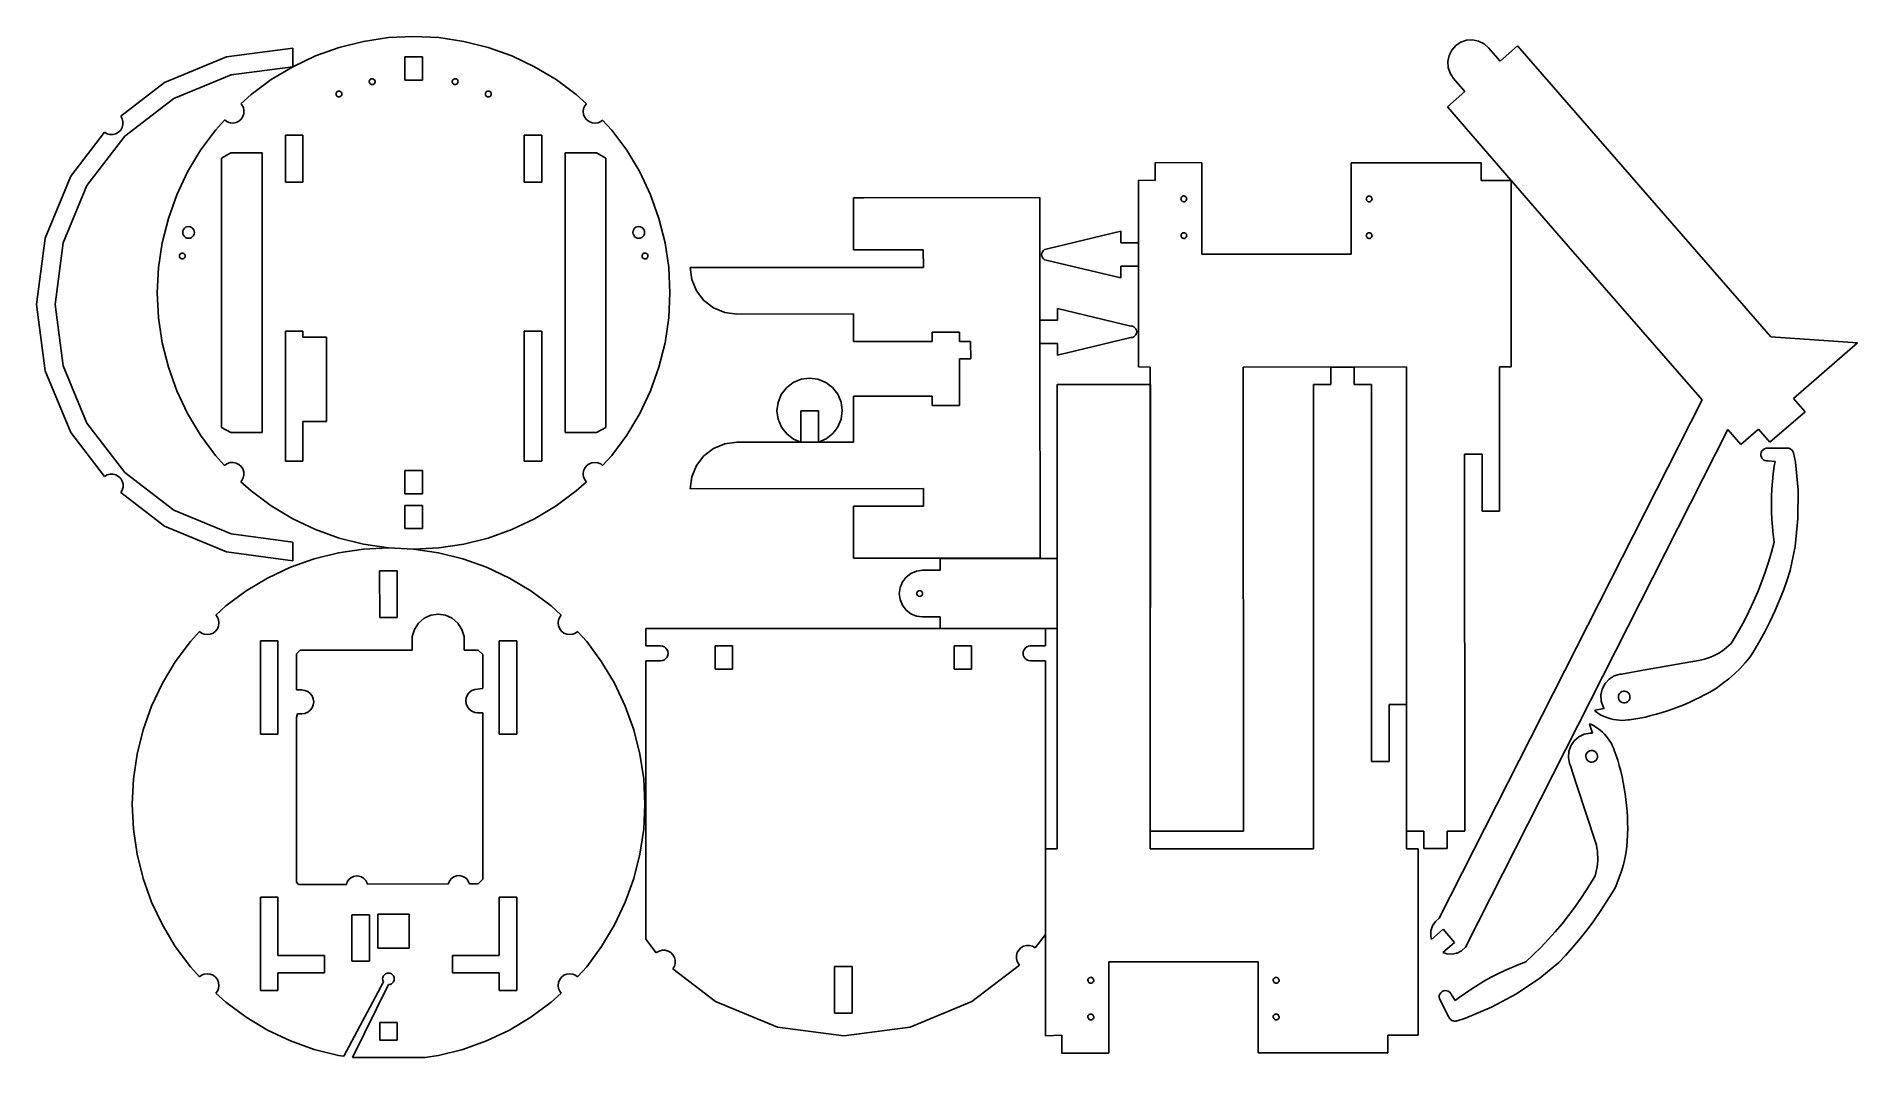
# Model space of a CAD drawing. Header units: inches. Extents: x 0 to 19.5, y 0 to 11.
import ezdxf

# ---------------------------------------------------------------- set-up
doc = ezdxf.new("R2010")
doc.units = ezdxf.units.IN
doc.header["$MEASUREMENT"] = 0
doc.layers.get('0').update_dxf_attribs({"color": 144, "true_color": 0x006699})

msp = doc.modelspace()

# ---------------------------------------------------------------- linework, layer by layer
at = {"color": 30, "true_color": 0xff8c00}
for p, q in [((3.777, 10.943, 0.002), (3.51, 10.903, 0.002)), ((4.046, 10.956, 0.002), (3.777, 10.943, 0.002)), ((4.046, 10.956, 0.002), (4.316, 10.943, 0.002)), ((4.316, 10.943, 0.002), (4.583, 10.903, 0.002)), ((2.994, 10.747, 0.002), (2.75, 10.631, 0.003)), ((3.248, 10.838, 0.002), (2.994, 10.747, 0.002)), ((3.51, 10.903, 0.002), (3.248, 10.838, 0.002)), ((4.583, 10.903, 0.002), (4.845, 10.838, 0.002)), ((4.845, 10.838, 0.002), (5.099, 10.747, 0.002)), ((5.099, 10.747, 0.002), (5.343, 10.631, 0.002)), ((2.75, 10.631, 0.003), (2.519, 10.492, 0.002)), ((4.14, 10.737, 0.002), (3.952, 10.737, 0.002)), ((3.952, 10.487, 0.002), (3.952, 10.737, 0.002)), ((4.14, 10.487, 0.002), (4.14, 10.737, 0.002)), ((5.343, 10.631, 0.002), (5.574, 10.492, 0.002)), ((2.519, 10.492, 0.002), (2.302, 10.332, 0.002)), ((4.14, 10.487, 0.002), (3.952, 10.487, 0.002)), ((5.574, 10.492, 0.002), (5.791, 10.332, 0.002)), ((2.302, 10.332, 0.002), (2.194, 10.234, 0.002)), ((5.791, 10.332, 0.002), (5.899, 10.234, 0.002)), ((2.018, 10.058, 0.002), (1.921, 9.951, 0.002)), ((6.074, 10.058, 0.002), (6.172, 9.951, 0.002)), ((1.921, 9.951, 0.002), (1.76, 9.734, 0.002)), ((2.671, 9.394, 0.002), (2.671, 9.897, 0.002)), ((2.671, 9.897, 0.002), (2.859, 9.897, 0.002)), ((2.859, 9.897, 0.002), (2.859, 9.394, 0.002)), ((5.233, 9.897, 0.002), (5.233, 9.394, 0.002)), ((5.421, 9.897, 0.002), (5.233, 9.897, 0.002)), ((5.421, 9.394, 0.002), (5.421, 9.897, 0.002)), ((6.172, 9.951, 0.002), (6.333, 9.734, 0.002)), ((1.76, 9.734, 0.002), (1.621, 9.502, 0.002)), ((1.984, 9.65, 0.002), (2.084, 9.706, 0.002)), ((1.984, 6.761, 0.002), (1.984, 9.65, 0.002)), ((2.084, 9.706, 0.002), (2.421, 9.706, 0.002)), ((2.421, 9.706, 0.002), (2.421, 6.706, 0.002)), ((5.671, 9.706, 0.002), (5.671, 6.706, 0.002)), ((6.009, 9.706, 0.002), (5.671, 9.706, 0.002)), ((6.009, 9.706, 0.002), (6.108, 9.65, 0.002)), ((6.108, 6.761, 0.002), (6.108, 9.65, 0.002)), ((6.333, 9.734, 0.002), (6.472, 9.502, 0.002)), ((1.621, 9.502, 0.002), (1.506, 9.258, 0.002)), ((2.859, 9.394, 0.002), (2.671, 9.394, 0.002)), ((5.421, 9.394, 0.002), (5.233, 9.394, 0.002)), ((6.472, 9.502, 0.002), (6.587, 9.258, 0.002)), ((1.506, 9.258, 0.002), (1.415, 9.004, 0.002)), ((6.587, 9.258, 0.002), (6.678, 9.004, 0.002)), ((1.415, 9.004, 0.002), (1.349, 8.742, 0.002)), ((6.678, 9.004, 0.002), (6.744, 8.742, 0.002)), ((1.349, 8.742, 0.002), (1.31, 8.475, 0.002)), ((6.744, 8.742, 0.002), (6.783, 8.475, 0.002)), ((1.31, 8.475, 0.002), (1.296, 8.206, 0.002)), ((6.783, 8.475, 0.002), (6.796, 8.206, 0.002)), ((1.296, 8.206, 0.002), (1.31, 7.936, 0.002)), ((6.796, 8.206, 0.002), (6.783, 7.936, 0.002)), ((1.31, 7.936, 0.002), (1.349, 7.669, 0.002)), ((6.783, 7.936, 0.002), (6.744, 7.669, 0.002)), ((1.349, 7.669, 0.002), (1.415, 7.408, 0.002)), ((2.671, 7.793, 0.002), (2.859, 7.793, 0.002)), ((2.671, 6.4, 0.002), (2.671, 7.793, 0.002)), ((2.859, 7.793, 0.002), (2.859, 7.729, 0.002)), ((5.421, 7.793, 0.002), (5.233, 7.793, 0.002)), ((5.233, 7.793, 0.002), (5.233, 6.4, 0.002)), ((5.421, 6.4, 0.002), (5.421, 7.793, 0.002)), ((6.744, 7.669, 0.002), (6.678, 7.408, 0.002)), ((1.415, 7.408, 0.002), (1.506, 7.154, 0.002)), ((6.678, 7.408, 0.002), (6.587, 7.154, 0.002)), ((1.506, 7.154, 0.002), (1.621, 6.91, 0.002)), ((6.587, 7.154, 0.002), (6.472, 6.91, 0.002)), ((1.621, 6.91, 0.002), (1.76, 6.678, 0.002)), ((6.472, 6.91, 0.002), (6.333, 6.678, 0.002)), ((1.76, 6.678, 0.002), (1.921, 6.461, 0.002)), ((2.084, 6.706, 0.002), (1.984, 6.761, 0.002)), ((2.421, 6.706, 0.002), (2.084, 6.706, 0.002)), ((2.859, 6.823, 0.002), (2.859, 6.4, 0.002)), ((5.671, 6.706, 0.002), (6.009, 6.706, 0.002)), ((6.009, 6.706, 0.002), (6.108, 6.761, 0.002)), ((6.333, 6.678, 0.002), (6.172, 6.461, 0.002)), ((1.921, 6.461, 0.002), (2.018, 6.354, 0.002)), ((6.172, 6.461, 0.002), (6.074, 6.354, 0.002)), ((2.859, 6.4, 0.002), (2.671, 6.4, 0.002)), ((5.233, 6.4, 0.002), (5.421, 6.4, 0.002)), ((2.194, 6.178, 0.002), (2.302, 6.08, 0.002)), ((2.302, 6.08, 0.002), (2.519, 5.919, 0.002)), ((5.791, 6.08, 0.002), (5.574, 5.919, 0.002)), ((5.899, 6.178, 0.002), (5.791, 6.08, 0.002)), ((2.519, 5.919, 0.002), (2.75, 5.781, 0.002)), ((3.952, 5.675, 0.002), (3.952, 5.925, 0.002)), ((4.14, 5.925, 0.002), (3.952, 5.925, 0.002)), ((4.14, 5.675, 0.002), (4.14, 5.925, 0.002)), ((5.574, 5.919, 0.002), (5.343, 5.781, 0.002)), ((2.75, 5.781, 0.002), (2.994, 5.665, 0.002)), ((2.994, 5.665, 0.002), (3.248, 5.574, 0.002)), ((4.14, 5.675, 0.002), (3.952, 5.675, 0.002)), ((5.099, 5.665, 0.002), (4.845, 5.574, 0.002)), ((5.343, 5.781, 0.002), (5.099, 5.665, 0.002)), ((3.248, 5.574, 0.002), (3.51, 5.509, 0.002)), ((3.51, 5.509, 0.002), (3.777, 5.469, 0.003)), ((4.583, 5.509, 0.002), (4.316, 5.469, 0.002)), ((4.845, 5.574, 0.002), (4.583, 5.509, 0.002)), ((3.777, 5.469, 0.003), (4.046, 5.456, 0.003)), ((4.316, 5.469, 0.002), (4.046, 5.456, 0.003)), ((3.681, 5.223, 0.003), (3.87, 5.223, 0.003)), ((3.682, 4.723, 0.003), (3.681, 5.223, 0.003)), ((3.87, 5.223, 0.003), (3.87, 4.723, 0.003)), ((1.924, 4.747, 0.003), (1.941, 4.726, 0.003)), ((1.941, 4.726, 0.003), (1.953, 4.696, 0.003)), ((1.953, 4.696, 0.003), (1.957, 4.664, 0.003)), ((4.097, 4.661, 0.003), (4.158, 4.713, 0.003)), ((4.158, 4.713, 0.003), (4.23, 4.746, 0.003)), ((4.23, 4.746, 0.003), (4.309, 4.757, 0.003)), ((4.309, 4.757, 0.003), (4.388, 4.746, 0.003)), ((4.388, 4.746, 0.003), (4.461, 4.713, 0.003)), ((4.461, 4.713, 0.003), (4.522, 4.661, 0.003)), ((5.596, 4.664, 0.003), (5.601, 4.696, 0.003)), ((5.601, 4.696, 0.003), (5.613, 4.726, 0.003)), ((5.613, 4.726, 0.003), (5.629, 4.747, 0.003)), ((1.77, 4.555, 0.003), (1.749, 4.572, 0.003)), ((1.8, 4.543, 0.003), (1.77, 4.555, 0.003)), ((1.832, 4.539, 0.003), (1.8, 4.543, 0.003)), ((1.865, 4.543, 0.003), (1.832, 4.539, 0.003)), ((1.895, 4.555, 0.003), (1.865, 4.543, 0.003)), ((1.921, 4.575, 0.003), (1.895, 4.555, 0.003)), ((1.941, 4.601, 0.003), (1.921, 4.575, 0.003)), ((1.953, 4.631, 0.003), (1.941, 4.601, 0.003)), ((1.957, 4.664, 0.003), (1.953, 4.631, 0.003)), ((4.029, 4.438, 0.003), (4.03, 4.518, 0.003)), ((4.03, 4.518, 0.003), (4.054, 4.594, 0.003)), ((4.054, 4.594, 0.003), (4.097, 4.661, 0.003)), ((4.522, 4.661, 0.003), (4.565, 4.594, 0.003)), ((4.565, 4.594, 0.003), (4.589, 4.518, 0.003)), ((4.589, 4.518, 0.003), (4.589, 4.438, 0.003)), ((5.601, 4.631, 0.003), (5.596, 4.664, 0.003)), ((5.613, 4.601, 0.003), (5.601, 4.631, 0.003)), ((5.633, 4.575, 0.003), (5.613, 4.601, 0.003)), ((5.659, 4.555, 0.003), (5.633, 4.575, 0.003)), ((5.689, 4.543, 0.003), (5.659, 4.555, 0.003)), ((5.721, 4.539, 0.003), (5.689, 4.543, 0.003)), ((5.754, 4.543, 0.003), (5.721, 4.539, 0.003)), ((5.784, 4.555, 0.003), (5.754, 4.543, 0.003)), ((5.805, 4.572, 0.003), (5.784, 4.555, 0.003)), ((2.589, 4.47, 0.003), (2.402, 4.47, 0.003)), ((2.402, 4.47, 0.003), (2.402, 3.47, 0.003)), ((2.589, 3.47, 0.003), (2.589, 4.47, 0.003)), ((2.829, 4.372, 0.003), (2.789, 4.333, 0.003)), ((2.789, 3.982, 0.003), (2.789, 4.333, 0.003)), ((2.829, 4.372, 0.003), (4.029, 4.372, 0.003)), ((4.029, 4.372, 0.003), (4.029, 4.438, 0.003)), ((4.589, 4.372, 0.003), (4.589, 4.438, 0.003)), ((4.589, 4.372, 0.003), (4.74, 4.372, 0.003)), ((4.79, 4.323, 0.003), (4.74, 4.372, 0.003)), ((4.964, 4.47, 0.003), (5.152, 4.47, 0.003)), ((4.964, 3.47, 0.003), (4.964, 4.47, 0.003)), ((5.152, 4.47, 0.003), (5.152, 3.47, 0.003)), ((2.79, 3.944, 0.003), (2.789, 3.982, 0.003)), ((2.846, 3.944, 0.003), (2.79, 3.944, 0.003)), ((2.879, 3.939, 0.003), (2.846, 3.944, 0.003)), ((2.91, 3.927, 0.003), (2.879, 3.939, 0.003)), ((2.936, 3.906, 0.003), (2.91, 3.927, 0.003)), ((4.643, 3.917, 0.003), (4.623, 3.891, 0.003)), ((4.67, 3.937, 0.003), (4.643, 3.917, 0.003)), ((4.701, 3.95, 0.003), (4.67, 3.937, 0.003)), ((4.733, 3.954, 0.003), (4.701, 3.95, 0.003)), ((4.782, 3.961, 0.003), (4.79, 3.962, 0.003)), ((2.91, 3.706, 0.003), (2.936, 3.726, 0.003)), ((2.957, 3.88, 0.003), (2.936, 3.906, 0.003)), ((2.936, 3.726, 0.003), (2.957, 3.753, 0.003)), ((2.969, 3.849, 0.003), (2.957, 3.88, 0.003)), ((2.957, 3.753, 0.003), (2.969, 3.783, 0.003)), ((2.974, 3.816, 0.003), (2.969, 3.849, 0.003)), ((2.969, 3.783, 0.003), (2.974, 3.816, 0.003)), ((4.611, 3.86, 0.003), (4.606, 3.827, 0.003)), ((4.606, 3.827, 0.003), (4.611, 3.794, 0.003)), ((4.623, 3.891, 0.003), (4.611, 3.86, 0.003)), ((4.611, 3.794, 0.003), (4.623, 3.763, 0.003)), ((4.623, 3.763, 0.003), (4.643, 3.737, 0.003)), ((4.643, 3.737, 0.003), (4.67, 3.717, 0.003)), ((4.67, 3.717, 0.003), (4.701, 3.704, 0.003)), ((2.799, 3.689, 0.003), (2.789, 3.648, 0.003)), ((2.846, 3.689, 0.003), (2.879, 3.693, 0.003)), ((2.879, 3.693, 0.003), (2.91, 3.706, 0.003)), ((4.701, 3.704, 0.003), (4.733, 3.7, 0.003)), ((4.733, 3.7, 0.003), (4.789, 3.7, 0.003)), ((2.402, 3.47, 0.003), (2.589, 3.47, 0.003)), ((5.152, 3.47, 0.003), (4.964, 3.47, 0.003)), ((2.789, 1.881, 0.003), (2.813, 1.856, 0.003)), ((2.813, 1.856, 0.003), (3.327, 1.858, 0.003)), ((3.327, 1.858, 0.003), (3.335, 1.884, 0.003)), ((3.335, 1.884, 0.003), (3.351, 1.909, 0.003)), ((3.351, 1.909, 0.003), (3.374, 1.929, 0.003)), ((3.374, 1.929, 0.003), (3.4, 1.943, 0.003)), ((3.4, 1.943, 0.003), (3.43, 1.949, 0.003)), ((3.43, 1.949, 0.003), (3.46, 1.947, 0.003)), ((3.46, 1.947, 0.003), (3.488, 1.938, 0.003)), ((3.488, 1.938, 0.003), (3.513, 1.922, 0.003)), ((3.513, 1.922, 0.003), (3.534, 1.899, 0.003)), ((3.534, 1.899, 0.003), (3.547, 1.873, 0.003)), ((3.547, 1.873, 0.003), (3.55, 1.859, 0.003)), ((3.55, 1.859, 0.003), (4.42, 1.863, 0.003)), ((4.421, 1.871, 0.003), (4.42, 1.863, 0.003)), ((4.433, 1.899, 0.003), (4.421, 1.871, 0.003)), ((4.452, 1.922, 0.003), (4.433, 1.899, 0.003)), ((4.477, 1.94, 0.003), (4.452, 1.922, 0.003)), ((4.505, 1.95, 0.003), (4.477, 1.94, 0.003)), ((4.535, 1.953, 0.003), (4.505, 1.95, 0.003)), ((4.565, 1.948, 0.003), (4.535, 1.953, 0.003)), ((4.592, 1.936, 0.003), (4.565, 1.948, 0.003)), ((4.616, 1.917, 0.003), (4.592, 1.936, 0.003)), ((4.633, 1.892, 0.003), (4.616, 1.917, 0.003)), ((4.644, 1.864, 0.003), (4.633, 1.892, 0.003)), ((4.644, 1.864, 0.003), (4.74, 1.864, 0.003)), ((4.74, 1.864, 0.003), (4.79, 1.914, 0.003)), ((2.402, 1.72, 0.003), (2.59, 1.72, 0.003)), ((3.572, 1.533, 0.003), (3.384, 1.533, 0.003)), ((3.572, 1.033, 0.003), (3.572, 1.533, 0.003)), ((3.664, 1.54, 0.003), (3.998, 1.54, 0.003)), ((3.664, 1.54, 0.003), (3.664, 1.174, 0.003)), ((3.998, 1.54, 0.003), (3.998, 1.174, 0.003)), ((3.998, 1.174, 0.003), (3.664, 1.174, 0.003)), ((2.59, 1.096, 0.003), (3.09, 1.096, 0.003)), ((3.09, 1.096, 0.003), (3.09, 0.908, 0.003)), ((3.384, 1.033, 0.003), (3.572, 1.033, 0.003)), ((4.964, 1.096, 0.003), (4.464, 1.096, 0.003)), ((4.464, 1.096, 0.003), (4.464, 0.908, 0.003)), ((1.749, 0.867, 0.003), (1.77, 0.883, 0.003)), ((1.77, 0.883, 0.003), (1.8, 0.895, 0.003)), ((1.8, 0.895, 0.003), (1.832, 0.9, 0.003)), ((1.832, 0.9, 0.003), (1.865, 0.895, 0.003)), ((1.865, 0.895, 0.003), (1.895, 0.883, 0.003)), ((1.895, 0.883, 0.003), (1.921, 0.863, 0.003)), ((1.921, 0.863, 0.003), (1.941, 0.837, 0.003)), ((1.941, 0.837, 0.003), (1.953, 0.807, 0.003)), ((1.953, 0.807, 0.003), (1.957, 0.775, 0.003)), ((3.09, 0.908, 0.003), (2.59, 0.908, 0.003)), ((3.723, 0.814, 0.003), (3.297, 0.014, 0.003)), ((3.389, 0, 0.003), (3.777, 0.783, 0.003)), ((3.714, 0.845, 0.003), (3.716, 0.861, 0.003)), ((3.716, 0.829, 0.003), (3.714, 0.845, 0.003)), ((3.716, 0.861, 0.003), (3.723, 0.876, 0.003)), ((3.723, 0.814, 0.003), (3.716, 0.829, 0.003)), ((3.723, 0.876, 0.003), (3.733, 0.889, 0.003)), ((3.733, 0.889, 0.003), (3.746, 0.899, 0.003)), ((3.746, 0.899, 0.003), (3.761, 0.906, 0.003)), ((3.761, 0.906, 0.003), (3.78, 0.907, 0.003)), ((3.793, 0.785, 0.003), (3.777, 0.783, 0.003)), ((3.78, 0.907, 0.003), (3.793, 0.906, 0.003)), ((3.793, 0.906, 0.003), (3.808, 0.899, 0.003)), ((3.808, 0.791, 0.003), (3.793, 0.785, 0.003)), ((3.808, 0.899, 0.003), (3.821, 0.889, 0.003)), ((3.821, 0.801, 0.003), (3.808, 0.791, 0.003)), ((3.821, 0.889, 0.003), (3.831, 0.876, 0.003)), ((3.831, 0.814, 0.003), (3.821, 0.801, 0.003)), ((3.831, 0.876, 0.003), (3.837, 0.861, 0.003)), ((3.837, 0.829, 0.003), (3.831, 0.814, 0.003)), ((3.837, 0.861, 0.003), (3.839, 0.845, 0.003)), ((3.839, 0.845, 0.003), (3.837, 0.829, 0.003)), ((4.464, 0.908, 0.003), (4.964, 0.908, 0.003)), ((5.596, 0.775, 0.003), (5.601, 0.807, 0.003)), ((5.601, 0.807, 0.003), (5.613, 0.837, 0.003)), ((5.613, 0.837, 0.003), (5.633, 0.863, 0.003)), ((5.633, 0.863, 0.003), (5.659, 0.883, 0.003)), ((5.659, 0.883, 0.003), (5.689, 0.895, 0.003)), ((5.689, 0.895, 0.003), (5.721, 0.9, 0.003)), ((5.721, 0.9, 0.003), (5.754, 0.895, 0.003)), ((5.754, 0.895, 0.003), (5.784, 0.883, 0.003)), ((5.784, 0.883, 0.003), (5.805, 0.867, 0.003)), ((1.941, 0.712, 0.003), (1.924, 0.691, 0.003)), ((1.953, 0.742, 0.003), (1.941, 0.712, 0.003)), ((1.957, 0.775, 0.003), (1.953, 0.742, 0.003)), ((5.601, 0.742, 0.003), (5.596, 0.775, 0.003)), ((5.613, 0.712, 0.003), (5.601, 0.742, 0.003)), ((5.629, 0.691, 0.003), (5.613, 0.712, 0.003)), ((3.683, 0.375, 0.003), (3.871, 0.375, 0.003)), ((3.683, 0.187, 0.003), (3.683, 0.375, 0.003)), ((3.871, 0.375, 0.003), (3.871, 0.187, 0.003)), ((4.165, 0, 0.003), (3.389, 0, 0.003)), ((3.683, 0.187, 0.003), (3.871, 0.187, 0.003))]:
    msp.add_line(p, q, dxfattribs=at)
at = {"color": 30, "true_color": 0xff7f00}
for p, q in [((2.75, 10.831, 0.003), (2.038, 10.738, 0.003)), ((2.75, 10.831, 0.003), (2.75, 10.631, 0.003)), ((2.038, 10.738, 0.003), (1.375, 10.463, 0.003)), ((2.75, 10.631, 0.003), (2.09, 10.544, 0.003)), ((1.375, 10.463, 0.003), (0.904, 10.101, 0.003)), ((2.09, 10.544, 0.003), (1.475, 10.29, 0.003)), ((1.475, 10.29, 0.003), (0.947, 9.884, 0.003)), ((0.73, 9.927, 0.003), (0.368, 9.456, 0.003)), ((0.947, 9.884, 0.003), (0.542, 9.356, 0.003)), ((0.368, 9.456, 0.003), (0.094, 8.793, 0.003)), ((0.542, 9.356, 0.003), (0.287, 8.741, 0.003)), ((0.094, 8.793, 0.003), (0, 8.081, 0.003)), ((0.287, 8.741, 0.003), (0.2, 8.081, 0.003)), ((0, 8.081, 0.003), (0.094, 7.369, 0.003)), ((0.2, 8.081, 0.003), (0.287, 7.421, 0.003)), ((0.094, 7.369, 0.003), (0.368, 6.706, 0.003)), ((0.287, 7.421, 0.003), (0.542, 6.806, 0.003)), ((0.368, 6.706, 0.003), (0.73, 6.235, 0.003)), ((0.542, 6.806, 0.003), (0.947, 6.278, 0.003)), ((0.947, 6.278, 0.003), (1.475, 5.873, 0.003)), ((0.904, 6.061, 0.003), (1.375, 5.7, 0.003)), ((1.475, 5.873, 0.003), (2.09, 5.618, 0.003)), ((1.375, 5.7, 0.003), (2.038, 5.425, 0.003)), ((2.09, 5.618, 0.003), (2.75, 5.531, 0.003)), ((2.75, 5.531, 0.003), (2.75, 5.331, 0.003)), ((2.038, 5.425, 0.003), (2.75, 5.331, 0.003))]:
    msp.add_line(p, q, dxfattribs=at)
for p, q in [((15.153, 10.751, 0.003), (15.14, 10.687, 0.003)), ((15.182, 10.809, 0.003), (15.153, 10.751, 0.003)), ((15.225, 10.858, 0.003), (15.182, 10.809, 0.003)), ((15.279, 10.894, 0.003), (15.225, 10.858, 0.003)), ((15.341, 10.915, 0.003), (15.279, 10.894, 0.003)), ((15.406, 10.919, 0.003), (15.341, 10.915, 0.003)), ((15.47, 10.906, 0.003), (15.406, 10.919, 0.003)), ((15.529, 10.877, 0.003), (15.47, 10.906, 0.003)), ((15.578, 10.833, 0.003), (15.529, 10.877, 0.003)), ((15.578, 10.833, 0.003), (15.701, 10.692, 0.003)), ((15.889, 10.856, 0.003), (15.701, 10.692, 0.003)), ((18.604, 7.733, 0.003), (15.889, 10.856, 0.003)), ((15.14, 10.687, 0.003), (15.144, 10.622, 0.003)), ((15.144, 10.622, 0.003), (15.164, 10.56, 0.003)), ((15.164, 10.56, 0.003), (15.2, 10.505, 0.003)), ((3.218, 10.354, 0.002), (3.215, 10.346, 0.002)), ((3.223, 10.361, 0.002), (3.218, 10.354, 0.002)), ((3.229, 10.365, 0.002), (3.223, 10.361, 0.002)), ((3.237, 10.369, 0.002), (3.229, 10.365, 0.002)), ((3.245, 10.37, 0.002), (3.237, 10.369, 0.002)), ((3.253, 10.369, 0.002), (3.245, 10.37, 0.002)), ((3.26, 10.365, 0.002), (3.253, 10.369, 0.002)), ((3.267, 10.361, 0.002), (3.26, 10.365, 0.002)), ((3.272, 10.354, 0.002), (3.267, 10.361, 0.002)), ((3.275, 10.346, 0.002), (3.272, 10.354, 0.002)), ((3.573, 10.484, 0.002), (3.57, 10.476, 0.002)), ((3.57, 10.476, 0.002), (3.57, 10.468, 0.002)), ((3.57, 10.468, 0.002), (3.572, 10.46, 0.002)), ((3.572, 10.46, 0.002), (3.576, 10.453, 0.002)), ((3.577, 10.491, 0.002), (3.573, 10.484, 0.002)), ((3.576, 10.453, 0.002), (3.581, 10.447, 0.002)), ((3.583, 10.496, 0.002), (3.577, 10.491, 0.002)), ((3.581, 10.447, 0.002), (3.588, 10.442, 0.002)), ((3.59, 10.5, 0.002), (3.583, 10.496, 0.002)), ((3.588, 10.442, 0.002), (3.596, 10.44, 0.002)), ((3.598, 10.502, 0.002), (3.59, 10.5, 0.002)), ((3.596, 10.44, 0.002), (3.604, 10.44, 0.002)), ((3.606, 10.501, 0.002), (3.598, 10.502, 0.002)), ((3.604, 10.44, 0.002), (3.612, 10.441, 0.002)), ((3.614, 10.499, 0.002), (3.606, 10.501, 0.002)), ((3.612, 10.441, 0.002), (3.619, 10.445, 0.002)), ((3.621, 10.495, 0.002), (3.614, 10.499, 0.002)), ((3.619, 10.445, 0.002), (3.625, 10.451, 0.002)), ((3.627, 10.489, 0.002), (3.621, 10.495, 0.002)), ((3.625, 10.451, 0.002), (3.629, 10.458, 0.002)), ((3.63, 10.482, 0.002), (3.627, 10.489, 0.002)), ((3.629, 10.458, 0.002), (3.632, 10.465, 0.002)), ((3.632, 10.474, 0.002), (3.63, 10.482, 0.002)), ((3.632, 10.465, 0.002), (3.632, 10.474, 0.002)), ((4.462, 10.482, 0.002), (4.461, 10.474, 0.002)), ((4.461, 10.474, 0.002), (4.461, 10.465, 0.002)), ((4.461, 10.465, 0.002), (4.463, 10.458, 0.002)), ((4.466, 10.489, 0.002), (4.462, 10.482, 0.002)), ((4.463, 10.458, 0.002), (4.468, 10.451, 0.002)), ((4.472, 10.495, 0.002), (4.466, 10.489, 0.002)), ((4.468, 10.451, 0.002), (4.474, 10.445, 0.002)), ((4.479, 10.499, 0.002), (4.472, 10.495, 0.002)), ((4.474, 10.445, 0.002), (4.481, 10.441, 0.002)), ((4.486, 10.501, 0.002), (4.479, 10.499, 0.002)), ((4.481, 10.441, 0.002), (4.489, 10.44, 0.002)), ((4.495, 10.502, 0.002), (4.486, 10.501, 0.002)), ((4.489, 10.44, 0.002), (4.497, 10.44, 0.002)), ((4.503, 10.5, 0.002), (4.495, 10.502, 0.002)), ((4.497, 10.44, 0.002), (4.505, 10.442, 0.002)), ((4.51, 10.496, 0.002), (4.503, 10.5, 0.002)), ((4.505, 10.442, 0.002), (4.512, 10.447, 0.002)), ((4.516, 10.491, 0.002), (4.51, 10.496, 0.002)), ((4.512, 10.447, 0.002), (4.517, 10.453, 0.002)), ((4.52, 10.484, 0.002), (4.516, 10.491, 0.002)), ((4.517, 10.453, 0.002), (4.521, 10.46, 0.002)), ((4.522, 10.476, 0.002), (4.52, 10.484, 0.002)), ((4.521, 10.46, 0.002), (4.523, 10.468, 0.002)), ((4.523, 10.468, 0.002), (4.522, 10.476, 0.002)), ((4.821, 10.354, 0.002), (4.818, 10.347, 0.002)), ((4.826, 10.361, 0.002), (4.821, 10.354, 0.002)), ((4.832, 10.366, 0.002), (4.826, 10.361, 0.002)), ((4.84, 10.369, 0.002), (4.832, 10.366, 0.002)), ((4.848, 10.37, 0.002), (4.84, 10.369, 0.002)), ((4.856, 10.369, 0.002), (4.848, 10.37, 0.002)), ((4.864, 10.366, 0.002), (4.856, 10.369, 0.002)), ((4.87, 10.361, 0.002), (4.864, 10.366, 0.002)), ((4.875, 10.354, 0.002), (4.87, 10.361, 0.002)), ((4.878, 10.347, 0.002), (4.875, 10.354, 0.002)), ((15.323, 10.364, 0.003), (15.135, 10.2, 0.003)), ((15.323, 10.364, 0.003), (15.2, 10.505, 0.003)), ((2.194, 10.234, 0.002), (2.205, 10.221, 0.002)), ((2.205, 10.221, 0.002), (2.22, 10.192, 0.002)), ((2.22, 10.192, 0.002), (2.226, 10.16, 0.002)), ((2.226, 10.16, 0.002), (2.225, 10.127, 0.002)), ((3.215, 10.346, 0.002), (3.214, 10.338, 0.002)), ((3.214, 10.338, 0.002), (3.215, 10.33, 0.002)), ((3.215, 10.33, 0.002), (3.218, 10.323, 0.002)), ((3.218, 10.323, 0.002), (3.223, 10.316, 0.002)), ((3.223, 10.316, 0.002), (3.229, 10.311, 0.002)), ((3.229, 10.311, 0.002), (3.237, 10.308, 0.002)), ((3.237, 10.308, 0.002), (3.245, 10.307, 0.002)), ((3.245, 10.307, 0.002), (3.253, 10.308, 0.002)), ((3.253, 10.308, 0.002), (3.26, 10.311, 0.002)), ((3.26, 10.311, 0.002), (3.267, 10.316, 0.002)), ((3.267, 10.316, 0.002), (3.272, 10.323, 0.002)), ((3.272, 10.323, 0.002), (3.275, 10.33, 0.002)), ((3.276, 10.338, 0.002), (3.275, 10.346, 0.002)), ((3.275, 10.33, 0.002), (3.276, 10.338, 0.002)), ((4.818, 10.347, 0.002), (4.817, 10.338, 0.002)), ((4.817, 10.338, 0.002), (4.818, 10.33, 0.002)), ((4.818, 10.33, 0.002), (4.821, 10.323, 0.002)), ((4.821, 10.323, 0.002), (4.826, 10.316, 0.002)), ((4.826, 10.316, 0.002), (4.832, 10.311, 0.002)), ((4.832, 10.311, 0.002), (4.84, 10.308, 0.002)), ((4.84, 10.308, 0.002), (4.848, 10.307, 0.002)), ((4.848, 10.307, 0.002), (4.856, 10.308, 0.002)), ((4.856, 10.308, 0.002), (4.864, 10.311, 0.002)), ((4.864, 10.311, 0.002), (4.87, 10.316, 0.002)), ((4.87, 10.316, 0.002), (4.875, 10.323, 0.002)), ((4.875, 10.323, 0.002), (4.878, 10.33, 0.002)), ((4.879, 10.338, 0.002), (4.878, 10.347, 0.002)), ((4.878, 10.33, 0.002), (4.879, 10.338, 0.002)), ((5.87, 10.182, 0.002), (5.866, 10.149, 0.002)), ((5.882, 10.212, 0.002), (5.87, 10.182, 0.002)), ((5.899, 10.234, 0.002), (5.882, 10.212, 0.002)), ((15.135, 10.2, 0.003), (15.821, 9.41, 0.003)), ((0.92, 10.073, 0.003), (0.904, 10.101, 0.003)), ((0.904, 9.95, 0.003), (0.92, 9.978, 0.003)), ((0.928, 10.042, 0.003), (0.92, 10.073, 0.003)), ((0.92, 9.978, 0.003), (0.928, 10.01, 0.003)), ((0.928, 10.01, 0.003), (0.928, 10.042, 0.003)), ((2.02, 10.056, 0.002), (2.018, 10.058, 0.002)), ((2.048, 10.038, 0.002), (2.02, 10.056, 0.002)), ((2.079, 10.028, 0.002), (2.048, 10.038, 0.002)), ((2.111, 10.026, 0.002), (2.079, 10.028, 0.002)), ((2.143, 10.032, 0.002), (2.111, 10.026, 0.002)), ((2.172, 10.047, 0.002), (2.143, 10.032, 0.002)), ((2.197, 10.069, 0.002), (2.172, 10.047, 0.002)), ((2.214, 10.096, 0.002), (2.197, 10.069, 0.002)), ((2.225, 10.127, 0.002), (2.214, 10.096, 0.002)), ((5.866, 10.149, 0.002), (5.87, 10.117, 0.002)), ((5.87, 10.117, 0.002), (5.883, 10.087, 0.002)), ((5.883, 10.087, 0.002), (5.903, 10.061, 0.002)), ((5.903, 10.061, 0.002), (5.929, 10.042, 0.002)), ((5.929, 10.042, 0.002), (5.96, 10.029, 0.002)), ((5.96, 10.029, 0.002), (5.992, 10.025, 0.002)), ((5.992, 10.025, 0.002), (6.024, 10.03, 0.002)), ((6.024, 10.03, 0.002), (6.054, 10.043, 0.002)), ((6.054, 10.043, 0.002), (6.074, 10.058, 0.002)), ((0.73, 9.927, 0.003), (0.758, 9.911, 0.003)), ((0.758, 9.911, 0.003), (0.789, 9.903, 0.003)), ((0.789, 9.903, 0.003), (0.822, 9.903, 0.003)), ((0.822, 9.903, 0.003), (0.853, 9.911, 0.003)), ((0.853, 9.911, 0.003), (0.881, 9.927, 0.003)), ((0.881, 9.927, 0.003), (0.904, 9.95, 0.003)), ((15.821, 9.41, 0.003), (16.311, 8.846, 0.003)), ((8.763, 9.225, 0.001), (8.874, 9.225, 0.001)), ((8.874, 9.225, 0.001), (10.765, 9.226, 0.003)), ((10.765, 9.226, 0.003), (10.765, 7.912, 0.004)), ((1.569, 8.853, 0.002), (1.571, 8.869, 0.002)), ((1.571, 8.837, 0.002), (1.569, 8.853, 0.002)), ((1.571, 8.869, 0.002), (1.577, 8.885, 0.002)), ((1.577, 8.822, 0.002), (1.571, 8.837, 0.002)), ((1.577, 8.885, 0.002), (1.587, 8.898, 0.002)), ((1.587, 8.809, 0.002), (1.577, 8.822, 0.002)), ((1.587, 8.898, 0.002), (1.6, 8.908, 0.002)), ((1.6, 8.799, 0.002), (1.587, 8.809, 0.002)), ((1.6, 8.908, 0.002), (1.615, 8.914, 0.002)), ((1.615, 8.792, 0.002), (1.6, 8.799, 0.002)), ((1.615, 8.914, 0.002), (1.632, 8.916, 0.002)), ((1.631, 8.79, 0.002), (1.615, 8.792, 0.002)), ((1.648, 8.792, 0.002), (1.631, 8.79, 0.002)), ((1.632, 8.916, 0.002), (1.648, 8.914, 0.002)), ((1.648, 8.914, 0.002), (1.663, 8.907, 0.002)), ((1.663, 8.798, 0.002), (1.648, 8.792, 0.002)), ((1.663, 8.907, 0.002), (1.676, 8.897, 0.002)), ((1.676, 8.808, 0.002), (1.663, 8.798, 0.002)), ((1.676, 8.897, 0.002), (1.686, 8.884, 0.002)), ((1.686, 8.821, 0.002), (1.676, 8.808, 0.002)), ((1.686, 8.884, 0.002), (1.692, 8.869, 0.002)), ((1.692, 8.837, 0.002), (1.686, 8.821, 0.002)), ((1.692, 8.869, 0.002), (1.695, 8.853, 0.002)), ((1.695, 8.853, 0.002), (1.692, 8.837, 0.002)), ((6.398, 8.853, 0.002), (6.4, 8.869, 0.002)), ((6.4, 8.837, 0.002), (6.398, 8.853, 0.002)), ((6.4, 8.869, 0.002), (6.407, 8.885, 0.002)), ((6.407, 8.822, 0.002), (6.4, 8.837, 0.002)), ((6.407, 8.885, 0.002), (6.417, 8.898, 0.002)), ((6.416, 8.809, 0.002), (6.407, 8.822, 0.002)), ((6.43, 8.799, 0.002), (6.416, 8.809, 0.002)), ((6.417, 8.898, 0.002), (6.43, 8.908, 0.002)), ((6.43, 8.908, 0.002), (6.445, 8.914, 0.002)), ((6.445, 8.792, 0.002), (6.43, 8.799, 0.002)), ((6.445, 8.914, 0.002), (6.461, 8.916, 0.002)), ((6.461, 8.79, 0.002), (6.445, 8.792, 0.002)), ((6.461, 8.916, 0.002), (6.478, 8.914, 0.002)), ((6.477, 8.792, 0.002), (6.461, 8.79, 0.002)), ((6.493, 8.798, 0.002), (6.477, 8.792, 0.002)), ((6.478, 8.914, 0.002), (6.493, 8.907, 0.002)), ((6.493, 8.907, 0.002), (6.506, 8.897, 0.002)), ((6.506, 8.808, 0.002), (6.493, 8.798, 0.002)), ((6.506, 8.897, 0.002), (6.516, 8.884, 0.002)), ((6.516, 8.821, 0.002), (6.506, 8.808, 0.002)), ((6.516, 8.884, 0.002), (6.522, 8.869, 0.002)), ((6.522, 8.837, 0.002), (6.516, 8.821, 0.002)), ((6.522, 8.869, 0.002), (6.524, 8.853, 0.002)), ((6.524, 8.853, 0.002), (6.522, 8.837, 0.002)), ((11.633, 8.865, 0.003), (10.846, 8.677, 0.003)), ((11.633, 8.74, 0.003), (11.633, 8.865, 0.003)), ((16.311, 8.846, 0.003), (17.867, 7.057, 0.003)), ((1.534, 8.609, 0.002), (1.533, 8.601, 0.002)), ((1.533, 8.601, 0.002), (1.534, 8.592, 0.002)), ((1.537, 8.616, 0.002), (1.534, 8.609, 0.002)), ((1.542, 8.623, 0.002), (1.537, 8.616, 0.002)), ((1.549, 8.628, 0.002), (1.542, 8.623, 0.002)), ((1.556, 8.631, 0.002), (1.549, 8.628, 0.002)), ((1.564, 8.632, 0.002), (1.556, 8.631, 0.002)), ((1.572, 8.631, 0.002), (1.564, 8.632, 0.002)), ((1.58, 8.627, 0.002), (1.572, 8.631, 0.002)), ((1.586, 8.622, 0.002), (1.58, 8.627, 0.002)), ((1.591, 8.616, 0.002), (1.586, 8.622, 0.002)), ((1.594, 8.608, 0.002), (1.591, 8.616, 0.002)), ((1.595, 8.6, 0.002), (1.594, 8.608, 0.002)), ((1.594, 8.592, 0.002), (1.595, 8.6, 0.002)), ((6.498, 8.605, 0.002), (6.497, 8.597, 0.002)), ((6.497, 8.597, 0.002), (6.499, 8.589, 0.002)), ((6.5, 8.613, 0.002), (6.498, 8.605, 0.002)), ((6.504, 8.62, 0.002), (6.5, 8.613, 0.002)), ((6.51, 8.626, 0.002), (6.504, 8.62, 0.002)), ((6.517, 8.63, 0.002), (6.51, 8.626, 0.002)), ((6.525, 8.631, 0.002), (6.517, 8.63, 0.002)), ((6.533, 8.631, 0.002), (6.525, 8.631, 0.002)), ((6.541, 8.629, 0.002), (6.533, 8.631, 0.002)), ((6.548, 8.625, 0.002), (6.541, 8.629, 0.002)), ((6.554, 8.619, 0.002), (6.548, 8.625, 0.002)), ((6.558, 8.612, 0.002), (6.554, 8.619, 0.002)), ((6.557, 8.588, 0.002), (6.559, 8.596, 0.002)), ((6.56, 8.604, 0.002), (6.558, 8.612, 0.002)), ((6.559, 8.596, 0.002), (6.56, 8.604, 0.002)), ((10.786, 8.631, 0.003), (10.783, 8.615, 0.003)), ((10.783, 8.615, 0.003), (10.786, 8.598, 0.003)), ((10.786, 8.631, 0.003), (10.792, 8.646, 0.003)), ((10.792, 8.583, 0.003), (10.786, 8.598, 0.003)), ((10.792, 8.646, 0.003), (10.802, 8.659, 0.003)), ((10.802, 8.659, 0.003), (10.815, 8.669, 0.003)), ((10.815, 8.669, 0.003), (10.83, 8.675, 0.003)), ((10.83, 8.675, 0.003), (10.846, 8.677, 0.003)), ((11.821, 8.74, 0.003), (11.633, 8.74, 0.003)), ((1.534, 8.592, 0.002), (1.537, 8.585, 0.002)), ((1.537, 8.585, 0.002), (1.542, 8.578, 0.002)), ((1.542, 8.578, 0.002), (1.549, 8.573, 0.002)), ((1.549, 8.573, 0.002), (1.556, 8.57, 0.002)), ((1.556, 8.57, 0.002), (1.564, 8.569, 0.002)), ((1.564, 8.569, 0.002), (1.572, 8.57, 0.002)), ((1.572, 8.57, 0.002), (1.58, 8.573, 0.002)), ((1.58, 8.573, 0.002), (1.586, 8.578, 0.002)), ((1.586, 8.578, 0.002), (1.591, 8.585, 0.002)), ((1.591, 8.585, 0.002), (1.594, 8.592, 0.002)), ((6.499, 8.589, 0.002), (6.503, 8.582, 0.002)), ((6.503, 8.582, 0.002), (6.509, 8.576, 0.002)), ((6.509, 8.576, 0.002), (6.516, 8.572, 0.002)), ((6.516, 8.572, 0.002), (6.524, 8.57, 0.002)), ((6.524, 8.57, 0.002), (6.532, 8.569, 0.002)), ((6.532, 8.569, 0.002), (6.54, 8.571, 0.002)), ((6.54, 8.571, 0.002), (6.547, 8.575, 0.002)), ((6.547, 8.575, 0.002), (6.553, 8.581, 0.002)), ((6.553, 8.581, 0.002), (6.557, 8.588, 0.002)), ((10.802, 8.57, 0.003), (10.792, 8.583, 0.003)), ((10.815, 8.56, 0.003), (10.802, 8.57, 0.003)), ((10.83, 8.554, 0.003), (10.815, 8.56, 0.003)), ((10.846, 8.552, 0.003), (10.83, 8.554, 0.003)), ((11.633, 8.365, 0.003), (10.846, 8.552, 0.003)), ((11.821, 8.49, 0.003), (11.633, 8.49, 0.003)), ((11.633, 8.49, 0.003), (11.633, 8.365, 0.003)), ((10.953, 8.037, 0.004), (11.74, 7.849, 0.004)), ((10.953, 7.912, 0.004), (10.953, 8.037, 0.004)), ((10.765, 7.912, 0.004), (10.953, 7.912, 0.004)), ((10.765, 7.893, 0.003), (10.765, 7.912, 0.004)), ((10.765, 7.662, 0.004), (10.765, 7.893, 0.003)), ((11.74, 7.849, 0.004), (11.756, 7.847, 0.004)), ((11.756, 7.847, 0.004), (11.771, 7.841, 0.004)), ((11.771, 7.841, 0.004), (11.784, 7.831, 0.004)), ((11.784, 7.831, 0.004), (11.794, 7.818, 0.004)), ((11.794, 7.818, 0.004), (11.801, 7.803, 0.004)), ((3.026, 7.729, 0.002), (2.859, 7.729, 0.002)), ((3.026, 7.729, 0.002), (3.113, 7.729, 0.002)), ((3.113, 7.729, 0.002), (3.113, 6.823, 0.002)), ((9.609, 7.684, 0.003), (8.764, 7.683, 0.002)), ((9.901, 7.784, 0.003), (9.609, 7.784, 0.003)), ((9.609, 7.684, 0.003), (9.609, 7.784, 0.003)), ((9.901, 7.684, 0.003), (9.901, 7.784, 0.003)), ((9.901, 7.684, 0.003), (10.021, 7.684, 0.003)), ((10.022, 7.496, 0.003), (10.021, 7.684, 0.003)), ((10.765, 7.662, 0.004), (10.767, 5.359, 0.005)), ((10.765, 7.662, 0.004), (10.953, 7.662, 0.004)), ((10.953, 7.537, 0.004), (11.74, 7.724, 0.004)), ((10.953, 7.662, 0.004), (10.953, 7.537, 0.004)), ((11.756, 7.727, 0.004), (11.74, 7.724, 0.004)), ((11.771, 7.733, 0.004), (11.756, 7.727, 0.004)), ((11.784, 7.743, 0.004), (11.771, 7.733, 0.004)), ((11.794, 7.756, 0.004), (11.784, 7.743, 0.004)), ((11.801, 7.771, 0.004), (11.794, 7.756, 0.004)), ((11.803, 7.787, 0.004), (11.801, 7.803, 0.004)), ((11.801, 7.771, 0.004), (11.803, 7.787, 0.004)), ((19.535, 7.668, 0.003), (18.604, 7.733, 0.003)), ((18.849, 7.071, 0.003), (19.535, 7.668, 0.003)), ((9.901, 7.496, 0.003), (9.902, 6.996, 0.003)), ((9.901, 7.496, 0.003), (10.022, 7.496, 0.003)), ((8.118, 7.243, 0.002), (8.046, 7.187, 0.002)), ((8.202, 7.278, 0.002), (8.118, 7.243, 0.002)), ((8.293, 7.29, 0.002), (8.202, 7.278, 0.002)), ((8.383, 7.279, 0.002), (8.293, 7.29, 0.002)), ((8.468, 7.244, 0.002), (8.383, 7.279, 0.002)), ((8.541, 7.189, 0.002), (8.468, 7.244, 0.002)), ((7.99, 7.114, 0.002), (7.956, 7.029, 0.002)), ((8.046, 7.187, 0.002), (7.99, 7.114, 0.002)), ((8.596, 7.117, 0.002), (8.541, 7.189, 0.002)), ((8.632, 7.032, 0.002), (8.596, 7.117, 0.002)), ((9.61, 7.096, 0.003), (8.765, 7.095, 0.002)), ((9.61, 7.096, 0.003), (9.61, 6.996, 0.003)), ((15.047, 1.496, 0.003), (17.867, 7.057, 0.003)), ((18.972, 6.929, 0.003), (18.849, 7.071, 0.003)), ((7.956, 7.029, 0.002), (7.944, 6.939, 0.002)), ((7.944, 6.939, 0.002), (7.956, 6.848, 0.002)), ((7.956, 6.848, 0.002), (7.992, 6.764, 0.002)), ((8.2, 6.94, 0.002), (8.2, 6.604, 0.002)), ((8.294, 6.94, 0.002), (8.2, 6.94, 0.002)), ((8.294, 6.94, 0.002), (8.388, 6.94, 0.002)), ((8.388, 6.94, 0.002), (8.388, 6.603, 0.002)), ((8.598, 6.767, 0.002), (8.632, 6.851, 0.002)), ((8.644, 6.942, 0.002), (8.632, 7.032, 0.002)), ((8.632, 6.851, 0.002), (8.644, 6.942, 0.002)), ((9.902, 6.996, 0.003), (9.61, 6.996, 0.003)), ((18.594, 6.601, 0.003), (18.972, 6.929, 0.003)), ((3.113, 6.823, 0.002), (2.859, 6.823, 0.002)), ((7.992, 6.764, 0.002), (8.018, 6.73, 0.002)), ((8.018, 6.73, 0.002), (8.048, 6.692, 0.002)), ((8.048, 6.692, 0.002), (8.12, 6.636, 0.002)), ((8.47, 6.638, 0.002), (8.543, 6.694, 0.002)), ((8.543, 6.694, 0.002), (8.571, 6.731, 0.002)), ((8.571, 6.731, 0.002), (8.598, 6.767, 0.002)), ((15.33, 1.184, 0.003), (18.142, 6.74, 0.003)), ((18.142, 6.74, 0.003), (18.282, 6.578, 0.003)), ((18.282, 6.578, 0.003), (18.471, 6.743, 0.003)), ((18.471, 6.743, 0.003), (18.594, 6.601, 0.003)), ((8.12, 6.636, 0.002), (8.2, 6.604, 0.002)), ((8.388, 6.603, 0.002), (8.47, 6.638, 0.002)), ((18.498, 6.476, 0.002), (18.502, 6.493, 0.002)), ((18.499, 6.458, 0.002), (18.498, 6.476, 0.002)), ((18.504, 6.441, 0.002), (18.499, 6.458, 0.002)), ((18.502, 6.493, 0.002), (18.51, 6.509, 0.002)), ((18.51, 6.509, 0.002), (18.522, 6.522, 0.002)), ((18.522, 6.522, 0.002), (18.537, 6.532, 0.002)), ((18.537, 6.532, 0.002), (18.554, 6.537, 0.002)), ((18.766, 6.54, 0.002), (18.554, 6.537, 0.002)), ((18.781, 6.54, 0.002), (18.766, 6.54, 0.002)), ((18.79, 6.54, 0.002), (18.781, 6.54, 0.002)), ((18.798, 6.538, 0.002), (18.79, 6.54, 0.002)), ((18.806, 6.535, 0.002), (18.798, 6.538, 0.002)), ((18.813, 6.532, 0.002), (18.806, 6.535, 0.002)), ((18.82, 6.528, 0.002), (18.813, 6.532, 0.002)), ((18.827, 6.522, 0.002), (18.82, 6.528, 0.002)), ((18.833, 6.516, 0.002), (18.827, 6.522, 0.002)), ((18.838, 6.51, 0.002), (18.833, 6.516, 0.002)), ((18.842, 6.503, 0.002), (18.838, 6.51, 0.002)), ((18.846, 6.495, 0.002), (18.842, 6.503, 0.002)), ((18.848, 6.487, 0.002), (18.846, 6.495, 0.002)), ((18.848, 6.487, 0.002), (18.868, 6.387, 0.002)), ((0.758, 6.252, 0.003), (0.73, 6.235, 0.003)), ((0.789, 6.26, 0.003), (0.758, 6.252, 0.003)), ((0.822, 6.26, 0.003), (0.789, 6.26, 0.003)), ((0.853, 6.252, 0.003), (0.822, 6.26, 0.003)), ((0.881, 6.235, 0.003), (0.853, 6.252, 0.003)), ((2.018, 6.354, 0.002), (2.021, 6.357, 0.002)), ((2.021, 6.357, 0.002), (2.048, 6.374, 0.002)), ((2.048, 6.374, 0.002), (2.08, 6.384, 0.002)), ((2.08, 6.384, 0.002), (2.112, 6.386, 0.002)), ((2.112, 6.386, 0.002), (2.144, 6.379, 0.002)), ((2.144, 6.379, 0.002), (2.173, 6.364, 0.002)), ((2.173, 6.364, 0.002), (2.197, 6.342, 0.002)), ((2.197, 6.342, 0.002), (2.215, 6.315, 0.002)), ((2.215, 6.315, 0.002), (2.225, 6.284, 0.002)), ((2.225, 6.284, 0.002), (2.226, 6.251, 0.002)), ((3.953, 6.3, 0.002), (3.953, 6.05, 0.002)), ((4.14, 6.3, 0.002), (3.953, 6.3, 0.002)), ((4.14, 6.05, 0.002), (4.14, 6.3, 0.002)), ((5.866, 6.261, 0.002), (5.87, 6.294, 0.002)), ((5.87, 6.229, 0.002), (5.866, 6.261, 0.002)), ((5.87, 6.294, 0.002), (5.883, 6.324, 0.002)), ((5.883, 6.324, 0.002), (5.902, 6.35, 0.002)), ((5.902, 6.35, 0.002), (5.928, 6.37, 0.002)), ((5.928, 6.37, 0.002), (5.959, 6.382, 0.002)), ((5.959, 6.382, 0.002), (5.991, 6.386, 0.002)), ((5.991, 6.386, 0.002), (6.023, 6.382, 0.002)), ((6.023, 6.382, 0.002), (6.053, 6.37, 0.002)), ((6.053, 6.37, 0.002), (6.074, 6.354, 0.002)), ((18.513, 6.426, 0.002), (18.504, 6.441, 0.002)), ((18.527, 6.414, 0.002), (18.513, 6.426, 0.002)), ((18.542, 6.406, 0.002), (18.527, 6.414, 0.002)), ((18.56, 6.402, 0.002), (18.542, 6.406, 0.002)), ((18.577, 6.403, 0.002), (18.56, 6.402, 0.002)), ((18.65, 6.397, 0.002), (18.577, 6.403, 0.002)), ((18.63, 6.263, 0.002), (18.622, 6.182, 0.002)), ((18.641, 6.344, 0.002), (18.63, 6.263, 0.002)), ((18.65, 6.397, 0.002), (18.641, 6.344, 0.002)), ((18.868, 6.387, 0.002), (18.897, 6.086, 0.002)), ((0.904, 6.212, 0.003), (0.881, 6.235, 0.003)), ((0.92, 6.184, 0.003), (0.904, 6.212, 0.003)), ((0.904, 6.061, 0.003), (0.92, 6.089, 0.003)), ((0.929, 6.153, 0.003), (0.92, 6.184, 0.003)), ((0.92, 6.089, 0.003), (0.929, 6.12, 0.003)), ((0.929, 6.12, 0.003), (0.929, 6.153, 0.003)), ((2.205, 6.19, 0.002), (2.194, 6.178, 0.002)), ((2.219, 6.219, 0.002), (2.205, 6.19, 0.002)), ((2.226, 6.251, 0.002), (2.219, 6.219, 0.002)), ((5.883, 6.199, 0.002), (5.87, 6.229, 0.002)), ((5.899, 6.178, 0.002), (5.883, 6.199, 0.002)), ((18.616, 6.1, 0.002), (18.612, 6.019, 0.002)), ((18.622, 6.182, 0.002), (18.616, 6.1, 0.002)), ((18.897, 6.086, 0.002), (18.896, 5.784, 0.002)), ((4.046, 6.05, 0.002), (3.953, 6.05, 0.002)), ((4.046, 6.05, 0.002), (4.14, 6.05, 0.002)), ((18.612, 6.019, 0.002), (18.611, 5.937, 0.002)), ((18.611, 5.937, 0.002), (18.612, 5.856, 0.002)), ((18.612, 5.856, 0.002), (18.616, 5.774, 0.002)), ((18.616, 5.774, 0.002), (18.622, 5.693, 0.002)), ((18.622, 5.693, 0.002), (18.63, 5.612, 0.002)), ((18.896, 5.784, 0.002), (18.866, 5.484, 0.002)), ((18.641, 5.531, 0.002), (18.612, 5.422, 0.002)), ((18.63, 5.612, 0.002), (18.641, 5.531, 0.002)), ((18.866, 5.484, 0.002), (18.813, 5.225, 0.002)), ((8.766, 5.357, 0.004), (10.767, 5.359, 0.005)), ((9.694, 5.354, 0.003), (9.694, 5.229, 0.003)), ((9.694, 5.354, 0.003), (10.95, 5.354, 0.003)), ((10.95, 5.354, 0.003), (10.951, 5.354, 0.003)), ((10.951, 5.354, 0.003), (10.951, 4.604, 0.003)), ((18.58, 5.315, 0.002), (18.544, 5.208, 0.002)), ((18.612, 5.422, 0.002), (18.58, 5.315, 0.002)), ((9.264, 5.044, 0.003), (9.289, 5.104, 0.003)), ((9.289, 5.104, 0.003), (9.329, 5.156, 0.003)), ((9.329, 5.156, 0.003), (9.381, 5.195, 0.003)), ((9.381, 5.195, 0.003), (9.441, 5.22, 0.003)), ((9.441, 5.22, 0.003), (9.506, 5.229, 0.003)), ((9.694, 5.229, 0.003), (9.506, 5.229, 0.003)), ((18.506, 5.102, 0.002), (18.464, 4.997, 0.002)), ((18.544, 5.208, 0.002), (18.506, 5.102, 0.002)), ((18.78, 5.126, 0.002), (18.739, 5.013, 0.002)), ((18.813, 5.225, 0.002), (18.78, 5.126, 0.002)), ((9.256, 4.979, 0.003), (9.264, 5.044, 0.003)), ((9.264, 4.914, 0.003), (9.256, 4.979, 0.003)), ((9.289, 4.854, 0.003), (9.264, 4.914, 0.003)), ((9.445, 4.987, 0.003), (9.444, 4.979, 0.003)), ((9.444, 4.979, 0.003), (9.445, 4.971, 0.003)), ((9.448, 4.994, 0.003), (9.445, 4.987, 0.003)), ((9.445, 4.971, 0.003), (9.448, 4.963, 0.003)), ((9.453, 5.001, 0.003), (9.448, 4.994, 0.003)), ((9.448, 4.963, 0.003), (9.453, 4.957, 0.003)), ((9.459, 5.006, 0.003), (9.453, 5.001, 0.003)), ((9.453, 4.957, 0.003), (9.459, 4.952, 0.003)), ((9.467, 5.009, 0.003), (9.459, 5.006, 0.003)), ((9.459, 4.952, 0.003), (9.467, 4.949, 0.003)), ((9.475, 5.01, 0.003), (9.467, 5.009, 0.003)), ((9.467, 4.949, 0.003), (9.475, 4.948, 0.003)), ((9.483, 5.009, 0.003), (9.475, 5.01, 0.003)), ((9.475, 4.948, 0.003), (9.483, 4.949, 0.003)), ((9.491, 5.006, 0.003), (9.483, 5.009, 0.003)), ((9.483, 4.949, 0.003), (9.491, 4.952, 0.003)), ((9.497, 5.001, 0.003), (9.491, 5.006, 0.003)), ((9.491, 4.952, 0.003), (9.497, 4.957, 0.003)), ((9.502, 4.994, 0.003), (9.497, 5.001, 0.003)), ((9.497, 4.957, 0.003), (9.502, 4.963, 0.003)), ((9.505, 4.987, 0.003), (9.502, 4.994, 0.003)), ((9.502, 4.963, 0.003), (9.505, 4.971, 0.003)), ((9.506, 4.979, 0.003), (9.505, 4.987, 0.003)), ((9.505, 4.971, 0.003), (9.506, 4.979, 0.003)), ((18.42, 4.894, 0.002), (18.372, 4.792, 0.002)), ((18.464, 4.997, 0.002), (18.42, 4.894, 0.002)), ((18.695, 4.902, 0.002), (18.648, 4.791, 0.002)), ((18.739, 5.013, 0.002), (18.695, 4.902, 0.002)), ((9.329, 4.802, 0.003), (9.289, 4.854, 0.003)), ((9.381, 4.762, 0.003), (9.329, 4.802, 0.003)), ((9.441, 4.737, 0.003), (9.381, 4.762, 0.003)), ((9.506, 4.729, 0.003), (9.441, 4.737, 0.003)), ((9.506, 4.729, 0.003), (9.694, 4.729, 0.003)), ((9.694, 4.729, 0.003), (9.694, 4.604, 0.003)), ((18.321, 4.691, 0.002), (18.268, 4.592, 0.002)), ((18.372, 4.792, 0.002), (18.321, 4.691, 0.002)), ((18.648, 4.791, 0.002), (18.597, 4.683, 0.002)), ((9.694, 4.604, 0.003), (10.823, 4.604, 0.003)), ((10.823, 4.604, 0.003), (10.949, 4.604, 0.003)), ((10.949, 4.604, 0.003), (10.951, 4.604, 0.003)), ((18.212, 4.495, 0.002), (18.179, 4.443, 0.002)), ((18.268, 4.592, 0.002), (18.212, 4.495, 0.002)), ((18.543, 4.576, 0.002), (18.486, 4.47, 0.002)), ((18.597, 4.683, 0.002), (18.543, 4.576, 0.002)), ((7.281, 4.416, 0.003), (7.281, 4.166, 0.003)), ((7.468, 4.416, 0.003), (7.281, 4.416, 0.003)), ((7.468, 4.166, 0.003), (7.468, 4.416, 0.003)), ((9.844, 4.166, 0.003), (9.844, 4.416, 0.003)), ((9.844, 4.416, 0.003), (10.031, 4.416, 0.003)), ((10.031, 4.416, 0.003), (10.031, 4.166, 0.003)), ((17.989, 4.309, 0.002), (17.958, 4.296, 0.002)), ((18.019, 4.324, 0.002), (17.989, 4.309, 0.002)), ((18.048, 4.34, 0.002), (18.019, 4.324, 0.002)), ((18.077, 4.358, 0.002), (18.048, 4.34, 0.002)), ((18.104, 4.377, 0.002), (18.077, 4.358, 0.002)), ((18.13, 4.398, 0.002), (18.104, 4.377, 0.002)), ((18.155, 4.42, 0.002), (18.13, 4.398, 0.002)), ((18.179, 4.443, 0.002), (18.155, 4.42, 0.002)), ((18.383, 4.3, 0.002), (18.331, 4.236, 0.002)), ((18.392, 4.311, 0.002), (18.383, 4.3, 0.002)), ((18.398, 4.32, 0.002), (18.392, 4.311, 0.002)), ((18.426, 4.366, 0.002), (18.398, 4.32, 0.002)), ((18.486, 4.47, 0.002), (18.426, 4.366, 0.002)), ((7.281, 4.166, 0.003), (7.468, 4.166, 0.003)), ((10.031, 4.166, 0.003), (9.844, 4.166, 0.003)), ((16.926, 4.095, 0.002), (16.988, 4.115, 0.002)), ((16.988, 4.115, 0.002), (17.004, 4.115, 0.002)), ((17.234, 4.155, 0.002), (17.004, 4.115, 0.002)), ((17.234, 4.155, 0.002), (17.83, 4.259, 0.002)), ((17.83, 4.259, 0.002), (17.863, 4.266, 0.002)), ((17.895, 4.274, 0.002), (17.863, 4.266, 0.002)), ((17.927, 4.284, 0.002), (17.895, 4.274, 0.002)), ((17.958, 4.296, 0.002), (17.927, 4.284, 0.002)), ((18.216, 4.118, 0.002), (18.154, 4.063, 0.002)), ((18.275, 4.175, 0.002), (18.216, 4.118, 0.002)), ((18.331, 4.236, 0.002), (18.275, 4.175, 0.002)), ((16.782, 3.891, 0.002), (16.797, 3.954, 0.002)), ((16.797, 3.954, 0.002), (16.827, 4.012, 0.002)), ((16.827, 4.012, 0.002), (16.871, 4.06, 0.002)), ((16.871, 4.06, 0.002), (16.926, 4.095, 0.002)), ((16.991, 3.917, 0.002), (16.98, 3.905, 0.002)), ((17.005, 3.926, 0.002), (16.991, 3.917, 0.002)), ((17.021, 3.93, 0.002), (17.005, 3.926, 0.002)), ((17.037, 3.931, 0.002), (17.021, 3.93, 0.002)), ((17.053, 3.927, 0.002), (17.037, 3.931, 0.002)), ((17.068, 3.92, 0.002), (17.053, 3.927, 0.002)), ((17.08, 3.909, 0.002), (17.068, 3.92, 0.002)), ((17.089, 3.895, 0.002), (17.08, 3.909, 0.002)), ((17.95, 3.922, 0.002), (17.895, 3.893, 0.002)), ((18.021, 3.965, 0.002), (17.95, 3.922, 0.002)), ((18.088, 4.012, 0.002), (18.021, 3.965, 0.002)), ((18.154, 4.063, 0.002), (18.088, 4.012, 0.002)), ((16.817, 3.744, 0.002), (16.717, 3.727, 0.002)), ((16.717, 3.727, 0.002), (16.719, 3.717, 0.002)), ((16.719, 3.717, 0.002), (16.745, 3.699, 0.002)), ((16.785, 3.825, 0.002), (16.782, 3.891, 0.002)), ((16.805, 3.763, 0.002), (16.785, 3.825, 0.002)), ((16.817, 3.744, 0.002), (16.805, 3.763, 0.002)), ((16.972, 3.89, 0.002), (16.969, 3.874, 0.002)), ((16.969, 3.874, 0.002), (16.969, 3.858, 0.002)), ((16.969, 3.858, 0.002), (16.974, 3.842, 0.002)), ((16.98, 3.905, 0.002), (16.972, 3.89, 0.002)), ((16.974, 3.842, 0.002), (16.983, 3.828, 0.002)), ((16.983, 3.828, 0.002), (16.995, 3.817, 0.002)), ((16.995, 3.817, 0.002), (17.01, 3.809, 0.002)), ((17.01, 3.809, 0.002), (17.026, 3.806, 0.002)), ((17.026, 3.806, 0.002), (17.042, 3.806, 0.002)), ((17.042, 3.806, 0.002), (17.058, 3.811, 0.002)), ((17.058, 3.811, 0.002), (17.072, 3.82, 0.002)), ((17.072, 3.82, 0.002), (17.083, 3.832, 0.002)), ((17.083, 3.832, 0.002), (17.091, 3.847, 0.002)), ((17.094, 3.879, 0.002), (17.089, 3.895, 0.002)), ((17.091, 3.847, 0.002), (17.094, 3.863, 0.002)), ((17.094, 3.863, 0.002), (17.094, 3.879, 0.002)), ((17.439, 3.702, 0.002), (17.498, 3.721, 0.002)), ((17.498, 3.721, 0.002), (17.556, 3.741, 0.002)), ((17.556, 3.741, 0.002), (17.614, 3.763, 0.002)), ((17.614, 3.763, 0.002), (17.672, 3.786, 0.002)), ((17.672, 3.786, 0.002), (17.729, 3.811, 0.002)), ((17.729, 3.811, 0.002), (17.785, 3.837, 0.002)), ((17.785, 3.837, 0.002), (17.841, 3.864, 0.002)), ((17.841, 3.864, 0.002), (17.895, 3.893, 0.002)), ((16.659, 3.576, 0.003), (16.668, 3.579, 0.003)), ((16.691, 3.48, 0.003), (16.659, 3.576, 0.003)), ((16.668, 3.579, 0.003), (16.697, 3.565, 0.003)), ((16.697, 3.565, 0.003), (16.724, 3.549, 0.003)), ((16.724, 3.549, 0.003), (16.75, 3.532, 0.003)), ((16.745, 3.699, 0.002), (16.771, 3.682, 0.002)), ((16.75, 3.532, 0.003), (16.775, 3.513, 0.003)), ((16.771, 3.682, 0.002), (16.799, 3.668, 0.002)), ((16.799, 3.668, 0.002), (16.828, 3.655, 0.002)), ((16.828, 3.655, 0.002), (16.857, 3.644, 0.002)), ((16.857, 3.644, 0.002), (16.887, 3.635, 0.002)), ((16.887, 3.635, 0.002), (16.918, 3.628, 0.002)), ((16.918, 3.628, 0.002), (16.949, 3.622, 0.002)), ((16.949, 3.622, 0.002), (16.98, 3.619, 0.002)), ((16.98, 3.619, 0.002), (17.012, 3.618, 0.002)), ((17.012, 3.618, 0.002), (17.043, 3.619, 0.002)), ((17.043, 3.619, 0.002), (17.074, 3.622, 0.002)), ((17.074, 3.622, 0.002), (17.083, 3.623, 0.002)), ((17.083, 3.623, 0.002), (17.088, 3.624, 0.002)), ((17.088, 3.624, 0.002), (17.199, 3.641, 0.002)), ((17.199, 3.641, 0.002), (17.259, 3.654, 0.002)), ((17.259, 3.654, 0.002), (17.319, 3.669, 0.002)), ((17.319, 3.669, 0.002), (17.379, 3.685, 0.002)), ((17.379, 3.685, 0.002), (17.439, 3.702, 0.002)), ((16.459, 3.345, 0.003), (16.438, 3.283, 0.003)), ((16.496, 3.399, 0.003), (16.459, 3.345, 0.003)), ((16.546, 3.441, 0.003), (16.496, 3.399, 0.003)), ((16.604, 3.47, 0.003), (16.546, 3.441, 0.003)), ((16.668, 3.482, 0.003), (16.604, 3.47, 0.003)), ((16.691, 3.48, 0.003), (16.668, 3.482, 0.003)), ((16.775, 3.513, 0.003), (16.798, 3.492, 0.003)), ((16.798, 3.492, 0.003), (16.821, 3.47, 0.003)), ((16.821, 3.47, 0.003), (16.841, 3.446, 0.003)), ((16.841, 3.446, 0.003), (16.86, 3.421, 0.003)), ((16.86, 3.421, 0.003), (16.878, 3.395, 0.003)), ((16.878, 3.395, 0.003), (16.894, 3.368, 0.003)), ((16.894, 3.368, 0.003), (16.908, 3.34, 0.003)), ((16.908, 3.34, 0.003), (16.92, 3.311, 0.003)), ((16.438, 3.283, 0.003), (16.433, 3.218, 0.003)), ((16.433, 3.218, 0.003), (16.445, 3.154, 0.003)), ((16.445, 3.154, 0.003), (16.452, 3.14, 0.003)), ((16.525, 2.918, 0.003), (16.452, 3.14, 0.003)), ((16.62, 3.229, 0.003), (16.621, 3.245, 0.003)), ((16.623, 3.212, 0.003), (16.62, 3.229, 0.003)), ((16.621, 3.245, 0.003), (16.626, 3.261, 0.003)), ((16.63, 3.198, 0.003), (16.623, 3.212, 0.003)), ((16.626, 3.261, 0.003), (16.636, 3.274, 0.003)), ((16.641, 3.185, 0.003), (16.63, 3.198, 0.003)), ((16.636, 3.274, 0.003), (16.648, 3.285, 0.003)), ((16.655, 3.176, 0.003), (16.641, 3.185, 0.003)), ((16.648, 3.285, 0.003), (16.663, 3.292, 0.003)), ((16.67, 3.171, 0.003), (16.655, 3.176, 0.003)), ((16.663, 3.292, 0.003), (16.679, 3.295, 0.003)), ((16.687, 3.169, 0.003), (16.67, 3.171, 0.003)), ((16.679, 3.295, 0.003), (16.695, 3.294, 0.003)), ((16.703, 3.173, 0.003), (16.687, 3.169, 0.003)), ((16.695, 3.294, 0.003), (16.711, 3.289, 0.003)), ((16.718, 3.18, 0.003), (16.703, 3.173, 0.003)), ((16.711, 3.289, 0.003), (16.725, 3.28, 0.003)), ((16.73, 3.191, 0.003), (16.718, 3.18, 0.003)), ((16.725, 3.28, 0.003), (16.735, 3.267, 0.003)), ((16.739, 3.204, 0.003), (16.73, 3.191, 0.003)), ((16.735, 3.267, 0.003), (16.743, 3.252, 0.003)), ((16.745, 3.22, 0.003), (16.739, 3.204, 0.003)), ((16.743, 3.252, 0.003), (16.746, 3.236, 0.003)), ((16.746, 3.236, 0.003), (16.745, 3.22, 0.003)), ((16.92, 3.311, 0.003), (16.923, 3.303, 0.003)), ((16.923, 3.303, 0.003), (16.925, 3.298, 0.003)), ((16.925, 3.298, 0.003), (16.962, 3.192, 0.003)), ((16.962, 3.192, 0.003), (16.979, 3.133, 0.003)), ((16.979, 3.133, 0.003), (16.995, 3.073, 0.003)), ((16.995, 3.073, 0.003), (17.009, 3.013, 0.003)), ((17.009, 3.013, 0.003), (17.022, 2.952, 0.003)), ((17.022, 2.952, 0.003), (17.033, 2.891, 0.003)), ((16.525, 2.918, 0.003), (16.725, 2.312, 0.003)), ((17.033, 2.891, 0.003), (17.043, 2.83, 0.003)), ((17.043, 2.83, 0.003), (17.051, 2.768, 0.003)), ((17.051, 2.768, 0.003), (17.058, 2.707, 0.003)), ((17.058, 2.707, 0.003), (17.063, 2.645, 0.003)), ((17.063, 2.645, 0.003), (17.067, 2.583, 0.003)), ((17.067, 2.583, 0.003), (17.069, 2.521, 0.003)), ((17.065, 2.315, 0.003), (17.069, 2.397, 0.003)), ((17.069, 2.521, 0.003), (17.07, 2.459, 0.003)), ((17.069, 2.397, 0.003), (17.07, 2.459, 0.003)), ((16.733, 2.279, 0.003), (16.725, 2.312, 0.003)), ((16.739, 2.246, 0.003), (16.733, 2.279, 0.003)), ((16.744, 2.213, 0.003), (16.739, 2.246, 0.003)), ((16.747, 2.18, 0.003), (16.744, 2.213, 0.003)), ((16.748, 2.147, 0.003), (16.747, 2.18, 0.003)), ((17.023, 2.071, 0.003), (17.041, 2.151, 0.003)), ((17.041, 2.151, 0.003), (17.055, 2.233, 0.003)), ((17.055, 2.233, 0.003), (17.065, 2.315, 0.003)), ((16.719, 1.949, 0.003), (16.728, 1.981, 0.003)), ((16.728, 1.981, 0.003), (16.736, 2.014, 0.003)), ((16.736, 2.014, 0.003), (16.741, 2.047, 0.003)), ((16.741, 2.047, 0.003), (16.745, 2.08, 0.003)), ((16.745, 2.08, 0.003), (16.748, 2.113, 0.003)), ((16.748, 2.113, 0.003), (16.748, 2.147, 0.003)), ((16.972, 1.913, 0.003), (17, 1.991, 0.003)), ((17, 1.991, 0.003), (17.023, 2.071, 0.003)), ((16.567, 1.707, 0.003), (16.629, 1.801, 0.003)), ((16.629, 1.801, 0.003), (16.688, 1.896, 0.003)), ((16.688, 1.896, 0.003), (16.719, 1.949, 0.003)), ((16.84, 1.666, 0.003), (16.903, 1.768, 0.003)), ((16.903, 1.768, 0.003), (16.93, 1.815, 0.003)), ((16.93, 1.815, 0.003), (16.935, 1.824, 0.003)), ((16.935, 1.824, 0.003), (16.941, 1.837, 0.003)), ((16.941, 1.837, 0.003), (16.972, 1.913, 0.003)), ((16.435, 1.524, 0.003), (16.502, 1.615, 0.003)), ((16.502, 1.615, 0.003), (16.567, 1.707, 0.003)), ((16.705, 1.468, 0.003), (16.774, 1.566, 0.003)), ((16.774, 1.566, 0.003), (16.84, 1.666, 0.003)), ((14.976, 1.412, 0.003), (14.959, 1.359, 0.003)), ((15.089, 1.377, 0.003), (14.964, 1.268, 0.003)), ((14.976, 1.412, 0.003), (15.006, 1.459, 0.003)), ((15.006, 1.459, 0.003), (15.047, 1.496, 0.003)), ((15.15, 1.306, 0.003), (15.089, 1.377, 0.003)), ((16.292, 1.35, 0.003), (16.365, 1.436, 0.003)), ((16.365, 1.436, 0.003), (16.435, 1.524, 0.003)), ((16.558, 1.278, 0.003), (16.633, 1.372, 0.003)), ((16.633, 1.372, 0.003), (16.705, 1.468, 0.003)), ((14.959, 1.359, 0.003), (14.956, 1.304, 0.003)), ((14.956, 1.304, 0.003), (14.964, 1.268, 0.003)), ((15.212, 1.235, 0.003), (15.087, 1.126, 0.003)), ((15.15, 1.306, 0.003), (15.212, 1.235, 0.003)), ((15.288, 1.147, 0.003), (15.33, 1.184, 0.003)), ((16.06, 1.105, 0.003), (16.14, 1.184, 0.003)), ((16.14, 1.184, 0.003), (16.217, 1.266, 0.003)), ((16.217, 1.266, 0.003), (16.292, 1.35, 0.003)), ((16.401, 1.097, 0.003), (16.481, 1.186, 0.003)), ((16.481, 1.186, 0.003), (16.558, 1.278, 0.003)), ((15.087, 1.126, 0.003), (15.13, 1.113, 0.003)), ((15.13, 1.113, 0.003), (15.185, 1.11, 0.003)), ((15.185, 1.11, 0.003), (15.23, 1.12, 0.003)), ((15.23, 1.12, 0.003), (15.239, 1.121, 0.003)), ((15.239, 1.121, 0.003), (15.288, 1.147, 0.003)), ((15.826, 0.968, 0.003), (15.902, 0.999, 0.003)), ((15.902, 0.999, 0.003), (15.978, 1.028, 0.003)), ((15.978, 1.028, 0.003), (16.06, 1.105, 0.003)), ((16.126, 0.853, 0.003), (16.329, 1.021, 0.003)), ((16.329, 1.021, 0.003), (16.401, 1.097, 0.003)), ((15.464, 0.781, 0.003), (15.534, 0.823, 0.003)), ((15.534, 0.823, 0.003), (15.606, 0.863, 0.003)), ((15.606, 0.863, 0.003), (15.678, 0.9, 0.003)), ((15.678, 0.9, 0.003), (15.752, 0.935, 0.003)), ((15.752, 0.935, 0.003), (15.826, 0.968, 0.003)), ((15.875, 0.684, 0.003), (16.126, 0.853, 0.003)), ((15.048, 0.665, 0.003), (15.047, 0.647, 0.003)), ((15.047, 0.647, 0.003), (15.05, 0.63, 0.003)), ((15.054, 0.681, 0.003), (15.048, 0.665, 0.003)), ((15.148, 0.441, 0.003), (15.05, 0.63, 0.003)), ((15.064, 0.696, 0.003), (15.054, 0.681, 0.003)), ((15.078, 0.708, 0.003), (15.064, 0.696, 0.003)), ((15.094, 0.715, 0.003), (15.078, 0.708, 0.003)), ((15.111, 0.719, 0.003), (15.094, 0.715, 0.003)), ((15.129, 0.717, 0.003), (15.111, 0.719, 0.003)), ((15.145, 0.712, 0.003), (15.129, 0.717, 0.003)), ((15.16, 0.702, 0.003), (15.145, 0.712, 0.003)), ((15.172, 0.688, 0.003), (15.16, 0.702, 0.003)), ((15.179, 0.672, 0.003), (15.172, 0.688, 0.003)), ((15.219, 0.611, 0.003), (15.179, 0.672, 0.003)), ((15.219, 0.611, 0.003), (15.262, 0.644, 0.003)), ((15.262, 0.644, 0.003), (15.328, 0.692, 0.003)), ((15.328, 0.692, 0.003), (15.396, 0.737, 0.003)), ((15.396, 0.737, 0.003), (15.464, 0.781, 0.003)), ((15.609, 0.54, 0.003), (15.875, 0.684, 0.003)), ((15.155, 0.428, 0.003), (15.148, 0.441, 0.003)), ((15.159, 0.421, 0.003), (15.155, 0.428, 0.003)), ((15.165, 0.414, 0.003), (15.159, 0.421, 0.003)), ((15.171, 0.408, 0.003), (15.165, 0.414, 0.003)), ((15.177, 0.403, 0.003), (15.171, 0.408, 0.003)), ((15.184, 0.399, 0.003), (15.177, 0.403, 0.003)), ((15.192, 0.396, 0.003), (15.184, 0.399, 0.003)), ((15.2, 0.393, 0.003), (15.192, 0.396, 0.003)), ((15.208, 0.392, 0.003), (15.2, 0.393, 0.003)), ((15.217, 0.392, 0.003), (15.208, 0.392, 0.003)), ((15.225, 0.392, 0.003), (15.217, 0.392, 0.003)), ((15.233, 0.394, 0.003), (15.225, 0.392, 0.003)), ((15.233, 0.394, 0.003), (15.241, 0.396, 0.003)), ((15.241, 0.396, 0.003), (15.331, 0.424, 0.003)), ((15.331, 0.424, 0.003), (15.609, 0.54, 0.003))]:
    msp.add_line(p, q)
at = {"color": 1, "true_color": 0xff0000}
for p, q in [((11.999, 9.41, 0.003), (11.999, 9.602, 0.003)), ((12.502, 9.6, 0.003), (11.999, 9.602, 0.003)), ((12.502, 9.592, 0.003), (12.502, 9.6, 0.003)), ((12.502, 9.418, 0.003), (12.502, 9.592, 0.003)), ((14.102, 8.62, 0.003), (14.102, 9.598, 0.003)), ((15.496, 9.598, 0.003), (14.102, 9.598, 0.003)), ((15.496, 9.41, 0.003), (15.496, 9.598, 0.003)), ((11.821, 8.74, 0.003), (11.821, 9.415, 0.003)), ((11.821, 9.415, 0.003), (11.999, 9.41, 0.003)), ((12.502, 9.418, 0.003), (12.502, 8.62, 0.003)), ((15.496, 9.41, 0.003), (15.821, 9.41, 0.003)), ((15.821, 9.41, 0.003), (15.821, 7.41, 0.003)), ((12.278, 9.222, 0.003), (12.277, 9.214, 0.003)), ((12.277, 9.214, 0.003), (12.278, 9.206, 0.003)), ((12.282, 9.23, 0.003), (12.278, 9.222, 0.003)), ((12.278, 9.206, 0.003), (12.281, 9.199, 0.003)), ((12.281, 9.199, 0.003), (12.286, 9.192, 0.003)), ((12.287, 9.236, 0.003), (12.282, 9.23, 0.003)), ((12.286, 9.192, 0.003), (12.292, 9.187, 0.003)), ((12.293, 9.241, 0.003), (12.287, 9.236, 0.003)), ((12.292, 9.187, 0.003), (12.299, 9.184, 0.003)), ((12.301, 9.244, 0.003), (12.293, 9.241, 0.003)), ((12.299, 9.184, 0.003), (12.307, 9.182, 0.003)), ((12.309, 9.244, 0.003), (12.301, 9.244, 0.003)), ((12.307, 9.182, 0.003), (12.315, 9.183, 0.003)), ((12.317, 9.243, 0.003), (12.309, 9.244, 0.003)), ((12.315, 9.183, 0.003), (12.323, 9.186, 0.003)), ((12.324, 9.24, 0.003), (12.317, 9.243, 0.003)), ((12.323, 9.186, 0.003), (12.329, 9.191, 0.003)), ((12.33, 9.235, 0.003), (12.324, 9.24, 0.003)), ((12.329, 9.191, 0.003), (12.334, 9.197, 0.003)), ((12.335, 9.228, 0.003), (12.33, 9.235, 0.003)), ((12.334, 9.197, 0.003), (12.338, 9.205, 0.003)), ((12.338, 9.221, 0.003), (12.335, 9.228, 0.003)), ((12.339, 9.213, 0.003), (12.338, 9.221, 0.003)), ((12.338, 9.205, 0.003), (12.339, 9.213, 0.003)), ((14.266, 9.222, 0.003), (14.265, 9.214, 0.003)), ((14.265, 9.214, 0.003), (14.266, 9.206, 0.003)), ((14.27, 9.229, 0.003), (14.266, 9.222, 0.003)), ((14.266, 9.206, 0.003), (14.269, 9.198, 0.003)), ((14.269, 9.198, 0.003), (14.274, 9.192, 0.003)), ((14.275, 9.236, 0.003), (14.27, 9.229, 0.003)), ((14.274, 9.192, 0.003), (14.28, 9.187, 0.003)), ((14.281, 9.24, 0.003), (14.275, 9.236, 0.003)), ((14.28, 9.187, 0.003), (14.287, 9.183, 0.003)), ((14.289, 9.243, 0.003), (14.281, 9.24, 0.003)), ((14.287, 9.183, 0.003), (14.295, 9.182, 0.003)), ((14.297, 9.244, 0.003), (14.289, 9.243, 0.003)), ((14.295, 9.182, 0.003), (14.303, 9.183, 0.003)), ((14.305, 9.243, 0.003), (14.297, 9.244, 0.003)), ((14.303, 9.183, 0.003), (14.311, 9.186, 0.003)), ((14.312, 9.24, 0.003), (14.305, 9.243, 0.003)), ((14.311, 9.186, 0.003), (14.318, 9.191, 0.003)), ((14.319, 9.234, 0.003), (14.312, 9.24, 0.003)), ((14.318, 9.191, 0.003), (14.323, 9.197, 0.003)), ((14.323, 9.228, 0.003), (14.319, 9.234, 0.003)), ((14.326, 9.22, 0.003), (14.323, 9.228, 0.003)), ((14.323, 9.197, 0.003), (14.326, 9.204, 0.003)), ((14.327, 9.212, 0.003), (14.326, 9.22, 0.003)), ((14.326, 9.204, 0.003), (14.327, 9.212, 0.003)), ((12.278, 8.828, 0.003), (12.277, 8.82, 0.003)), ((12.277, 8.82, 0.003), (12.278, 8.812, 0.003)), ((12.282, 8.836, 0.003), (12.278, 8.828, 0.003)), ((12.278, 8.812, 0.003), (12.281, 8.805, 0.003)), ((12.281, 8.805, 0.003), (12.286, 8.798, 0.003)), ((12.287, 8.842, 0.003), (12.282, 8.836, 0.003)), ((12.286, 8.798, 0.003), (12.292, 8.793, 0.003)), ((12.293, 8.847, 0.003), (12.287, 8.842, 0.003)), ((12.292, 8.793, 0.003), (12.299, 8.79, 0.003)), ((12.301, 8.85, 0.003), (12.293, 8.847, 0.003)), ((12.309, 8.85, 0.003), (12.301, 8.85, 0.003)), ((12.317, 8.849, 0.003), (12.309, 8.85, 0.003)), ((12.315, 8.789, 0.003), (12.323, 8.792, 0.003)), ((12.324, 8.846, 0.003), (12.317, 8.849, 0.003)), ((12.323, 8.792, 0.003), (12.329, 8.797, 0.003)), ((12.33, 8.841, 0.003), (12.324, 8.846, 0.003)), ((12.329, 8.797, 0.003), (12.334, 8.803, 0.003)), ((12.335, 8.834, 0.003), (12.33, 8.841, 0.003)), ((12.334, 8.803, 0.003), (12.338, 8.811, 0.003)), ((12.338, 8.827, 0.003), (12.335, 8.834, 0.003)), ((12.339, 8.819, 0.003), (12.338, 8.827, 0.003)), ((12.338, 8.811, 0.003), (12.339, 8.819, 0.003)), ((14.266, 8.828, 0.003), (14.265, 8.82, 0.003)), ((14.265, 8.82, 0.003), (14.266, 8.812, 0.003)), ((14.27, 8.836, 0.003), (14.266, 8.828, 0.003)), ((14.266, 8.812, 0.003), (14.269, 8.805, 0.003)), ((14.269, 8.805, 0.003), (14.274, 8.798, 0.003)), ((14.275, 8.842, 0.003), (14.27, 8.836, 0.003)), ((14.274, 8.798, 0.003), (14.28, 8.793, 0.003)), ((14.281, 8.847, 0.003), (14.275, 8.842, 0.003)), ((14.28, 8.793, 0.003), (14.287, 8.79, 0.003)), ((14.289, 8.85, 0.003), (14.281, 8.847, 0.003)), ((14.297, 8.85, 0.003), (14.289, 8.85, 0.003)), ((14.305, 8.849, 0.003), (14.297, 8.85, 0.003)), ((14.303, 8.789, 0.003), (14.311, 8.792, 0.003)), ((14.312, 8.846, 0.003), (14.305, 8.849, 0.003)), ((14.311, 8.792, 0.003), (14.318, 8.797, 0.003)), ((14.319, 8.841, 0.003), (14.312, 8.846, 0.003)), ((14.318, 8.797, 0.003), (14.323, 8.803, 0.003)), ((14.323, 8.834, 0.003), (14.319, 8.841, 0.003)), ((14.326, 8.827, 0.003), (14.323, 8.834, 0.003)), ((14.323, 8.803, 0.003), (14.326, 8.811, 0.003)), ((14.327, 8.819, 0.003), (14.326, 8.827, 0.003)), ((14.326, 8.811, 0.003), (14.327, 8.819, 0.003)), ((11.821, 8.49, 0.003), (11.821, 8.74, 0.003)), ((12.299, 8.79, 0.003), (12.307, 8.788, 0.003)), ((12.307, 8.788, 0.003), (12.315, 8.789, 0.003)), ((12.502, 8.62, 0.003), (14.102, 8.62, 0.003)), ((14.287, 8.79, 0.003), (14.295, 8.788, 0.003)), ((14.295, 8.788, 0.003), (14.303, 8.789, 0.003)), ((11.821, 7.41, 0.003), (11.821, 8.49, 0.003)), ((11.946, 7.409, 0.003), (11.821, 7.41, 0.003)), ((11.946, 7.221, 0.003), (11.946, 7.409, 0.003)), ((14.695, 7.41, 0.003), (12.946, 7.409, 0.003)), ((12.946, 7.409, 0.003), (12.947, 2.428, 0.003)), ((13.885, 7.407, 0.003), (13.885, 7.22, 0.003)), ((13.885, 7.407, 0.003), (14.135, 7.407, 0.003)), ((14.135, 7.407, 0.003), (14.135, 7.22, 0.003)), ((14.695, 7.41, 0.003), (14.695, 3.787, 0.003)), ((15.695, 7.41, 0.003), (15.821, 7.41, 0.003)), ((15.695, 7.41, 0.003), (15.695, 5.862, 0.003)), ((10.951, 7.222, 0.003), (10.95, 5.354, 0.003)), ((10.951, 7.222, 0.003), (11.946, 7.221, 0.003)), ((11.948, 2.428, 0.003), (11.946, 7.221, 0.003)), ((11.946, 7.221, 0.003), (11.95, 7.221, 0.003)), ((11.948, 2.428, 0.003), (11.95, 7.221, 0.003)), ((13.698, 2.239, 0.003), (13.698, 7.22, 0.003)), ((13.885, 7.22, 0.003), (13.698, 7.22, 0.003)), ((14.135, 7.22, 0.003), (14.323, 7.22, 0.003)), ((14.323, 7.22, 0.003), (14.322, 3.176, 0.003)), ((15.508, 6.473, 0.003), (15.32, 6.473, 0.003)), ((15.321, 2.429, 0.003), (15.32, 6.473, 0.003)), ((15.508, 5.862, 0.003), (15.508, 6.473, 0.003)), ((15.508, 5.862, 0.003), (15.695, 5.862, 0.003)), ((10.95, 5.354, 0.003), (10.949, 4.604, 0.003)), ((10.949, 4.604, 0.003), (10.948, 2.24, 0.003)), ((14.51, 3.787, 0.003), (14.695, 3.787, 0.003)), ((14.51, 3.787, 0.003), (14.51, 3.176, 0.003)), ((14.695, 3.787, 0.003), (14.695, 2.429, 0.003)), ((14.695, 3.787, 0.003), (14.698, 3.787, 0.003)), ((14.698, 2.429, 0.003), (14.698, 3.787, 0.003)), ((14.51, 3.176, 0.003), (14.322, 3.176, 0.003)), ((11.948, 2.24, 0.003), (11.948, 2.428, 0.003)), ((11.948, 2.428, 0.003), (12.947, 2.428, 0.003)), ((14.698, 2.429, 0.003), (14.695, 2.429, 0.003)), ((14.698, 2.239, 0.003), (14.698, 2.429, 0.003)), ((14.883, 2.429, 0.003), (14.698, 2.429, 0.003)), ((14.883, 2.242, 0.003), (14.883, 2.429, 0.003)), ((15.133, 2.429, 0.003), (15.321, 2.429, 0.003)), ((15.133, 2.242, 0.003), (15.133, 2.429, 0.003)), ((10.948, 2.24, 0.003), (10.823, 2.239, 0.003)), ((13.698, 2.239, 0.003), (11.948, 2.24, 0.003)), ((14.698, 2.239, 0.003), (14.823, 2.239, 0.003)), ((14.823, 0.239, 0.003), (14.823, 2.239, 0.003)), ((14.883, 2.242, 0.003), (15.133, 2.242, 0.003)), ((10.823, 1.322, 0.003), (10.823, 0.235, 0.003)), ((11.504, 1.029, 0.003), (13.105, 1.029, 0.003)), ((11.504, 0.231, 0.003), (11.504, 1.029, 0.003)), ((13.105, 1.029, 0.003), (13.105, 0.051, 0.003)), ((11.279, 0.829, 0.003), (11.28, 0.837, 0.003)), ((11.281, 0.821, 0.003), (11.279, 0.829, 0.003)), ((11.28, 0.837, 0.003), (11.283, 0.845, 0.003)), ((11.284, 0.814, 0.003), (11.281, 0.821, 0.003)), ((11.283, 0.845, 0.003), (11.288, 0.851, 0.003)), ((11.289, 0.807, 0.003), (11.284, 0.814, 0.003)), ((11.288, 0.851, 0.003), (11.294, 0.856, 0.003)), ((11.296, 0.803, 0.003), (11.289, 0.807, 0.003)), ((11.294, 0.856, 0.003), (11.302, 0.86, 0.003)), ((11.303, 0.8, 0.003), (11.296, 0.803, 0.003)), ((11.302, 0.86, 0.003), (11.31, 0.861, 0.003)), ((11.311, 0.799, 0.003), (11.303, 0.8, 0.003)), ((11.31, 0.861, 0.003), (11.318, 0.86, 0.003)), ((11.319, 0.8, 0.003), (11.311, 0.799, 0.003)), ((11.318, 0.86, 0.003), (11.325, 0.857, 0.003)), ((11.327, 0.803, 0.003), (11.319, 0.8, 0.003)), ((11.325, 0.857, 0.003), (11.332, 0.852, 0.003)), ((11.333, 0.808, 0.003), (11.327, 0.803, 0.003)), ((11.332, 0.852, 0.003), (11.337, 0.846, 0.003)), ((11.338, 0.815, 0.003), (11.333, 0.808, 0.003)), ((11.337, 0.846, 0.003), (11.34, 0.839, 0.003)), ((11.341, 0.823, 0.003), (11.338, 0.815, 0.003)), ((11.34, 0.839, 0.003), (11.341, 0.831, 0.003)), ((11.341, 0.831, 0.003), (11.341, 0.823, 0.003)), ((13.268, 0.837, 0.003), (13.271, 0.845, 0.003)), ((13.268, 0.829, 0.003), (13.268, 0.837, 0.003)), ((13.269, 0.821, 0.003), (13.268, 0.829, 0.003)), ((13.272, 0.814, 0.003), (13.269, 0.821, 0.003)), ((13.271, 0.845, 0.003), (13.276, 0.851, 0.003)), ((13.277, 0.807, 0.003), (13.272, 0.814, 0.003)), ((13.276, 0.851, 0.003), (13.282, 0.856, 0.003)), ((13.284, 0.803, 0.003), (13.277, 0.807, 0.003)), ((13.282, 0.856, 0.003), (13.29, 0.86, 0.003)), ((13.291, 0.8, 0.003), (13.284, 0.803, 0.003)), ((13.29, 0.86, 0.003), (13.298, 0.861, 0.003)), ((13.299, 0.799, 0.003), (13.291, 0.8, 0.003)), ((13.298, 0.861, 0.003), (13.306, 0.86, 0.003)), ((13.307, 0.8, 0.003), (13.299, 0.799, 0.003)), ((13.306, 0.86, 0.003), (13.313, 0.857, 0.003)), ((13.315, 0.803, 0.003), (13.307, 0.8, 0.003)), ((13.313, 0.857, 0.003), (13.32, 0.852, 0.003)), ((13.321, 0.808, 0.003), (13.315, 0.803, 0.003)), ((13.32, 0.852, 0.003), (13.325, 0.846, 0.003)), ((13.326, 0.815, 0.003), (13.321, 0.808, 0.003)), ((13.325, 0.846, 0.003), (13.328, 0.839, 0.003)), ((13.329, 0.823, 0.003), (13.326, 0.815, 0.003)), ((13.328, 0.839, 0.003), (13.33, 0.831, 0.003)), ((13.33, 0.831, 0.003), (13.329, 0.823, 0.003)), ((11.279, 0.435, 0.003), (11.28, 0.443, 0.003)), ((11.281, 0.427, 0.003), (11.279, 0.435, 0.003)), ((11.28, 0.443, 0.003), (11.283, 0.451, 0.003)), ((11.284, 0.42, 0.003), (11.281, 0.427, 0.003)), ((11.283, 0.451, 0.003), (11.288, 0.457, 0.003)), ((11.289, 0.413, 0.003), (11.284, 0.42, 0.003)), ((11.288, 0.457, 0.003), (11.294, 0.462, 0.003)), ((11.296, 0.409, 0.003), (11.289, 0.413, 0.003)), ((11.294, 0.462, 0.003), (11.302, 0.466, 0.003)), ((11.303, 0.406, 0.003), (11.296, 0.409, 0.003)), ((11.302, 0.466, 0.003), (11.31, 0.467, 0.003)), ((11.311, 0.405, 0.003), (11.303, 0.406, 0.003)), ((11.31, 0.467, 0.003), (11.318, 0.466, 0.003)), ((11.319, 0.406, 0.003), (11.311, 0.405, 0.003)), ((11.318, 0.466, 0.003), (11.325, 0.463, 0.003)), ((11.327, 0.409, 0.003), (11.319, 0.406, 0.003)), ((11.325, 0.463, 0.003), (11.332, 0.458, 0.003)), ((11.333, 0.414, 0.003), (11.327, 0.409, 0.003)), ((11.332, 0.458, 0.003), (11.337, 0.452, 0.003)), ((11.338, 0.421, 0.003), (11.333, 0.414, 0.003)), ((11.337, 0.452, 0.003), (11.34, 0.445, 0.003)), ((11.341, 0.429, 0.003), (11.338, 0.421, 0.003)), ((11.34, 0.445, 0.003), (11.341, 0.437, 0.003)), ((11.341, 0.437, 0.003), (11.341, 0.429, 0.003)), ((13.268, 0.443, 0.003), (13.271, 0.451, 0.003)), ((13.268, 0.435, 0.003), (13.268, 0.443, 0.003)), ((13.269, 0.427, 0.003), (13.268, 0.435, 0.003)), ((13.272, 0.42, 0.003), (13.269, 0.427, 0.003)), ((13.271, 0.451, 0.003), (13.276, 0.457, 0.003)), ((13.277, 0.414, 0.003), (13.272, 0.42, 0.003)), ((13.276, 0.457, 0.003), (13.282, 0.463, 0.003)), ((13.284, 0.409, 0.003), (13.277, 0.414, 0.003)), ((13.282, 0.463, 0.003), (13.29, 0.466, 0.003)), ((13.291, 0.406, 0.003), (13.284, 0.409, 0.003)), ((13.29, 0.466, 0.003), (13.298, 0.467, 0.003)), ((13.299, 0.405, 0.003), (13.291, 0.406, 0.003)), ((13.298, 0.467, 0.003), (13.306, 0.466, 0.003)), ((13.307, 0.406, 0.003), (13.299, 0.405, 0.003)), ((13.306, 0.466, 0.003), (13.313, 0.463, 0.003)), ((13.315, 0.41, 0.003), (13.307, 0.406, 0.003)), ((13.313, 0.463, 0.003), (13.32, 0.459, 0.003)), ((13.321, 0.415, 0.003), (13.315, 0.41, 0.003)), ((13.32, 0.459, 0.003), (13.325, 0.452, 0.003)), ((13.326, 0.421, 0.003), (13.321, 0.415, 0.003)), ((13.325, 0.452, 0.003), (13.328, 0.445, 0.003)), ((13.329, 0.429, 0.003), (13.326, 0.421, 0.003)), ((13.328, 0.445, 0.003), (13.33, 0.437, 0.003)), ((13.33, 0.437, 0.003), (13.329, 0.429, 0.003)), ((10.823, 0.235, 0.003), (11.001, 0.239, 0.003)), ((11.001, 0.239, 0.003), (11.001, 0.048, 0.003)), ((11.504, 0.231, 0.003), (11.504, 0.057, 0.003)), ((14.498, 0.239, 0.003), (14.823, 0.239, 0.003)), ((14.498, 0.239, 0.003), (14.498, 0.051, 0.003)), ((11.504, 0.049, 0.003), (11.001, 0.048, 0.003)), ((11.504, 0.057, 0.003), (11.504, 0.049, 0.003)), ((14.498, 0.051, 0.003), (13.105, 0.051, 0.003))]:
    msp.add_line(p, q, dxfattribs=at)
at = {"color": 176, "true_color": 0x00008b}
for p, q in [((8.763, 8.666, 0.001), (8.763, 9.225, 0.001)), ((8.763, 8.666, 0.001), (9.513, 8.666, 0.002)), ((9.514, 8.478, 0.002), (9.513, 8.666, 0.002)), ((7.014, 8.476), (9.514, 8.478, 0.002)), ((7.014, 8.476), (7.031, 8.347, 0)), ((7.031, 8.347, 0), (7.081, 8.226, 0)), ((7.081, 8.226, 0), (7.16, 8.123, 0)), ((7.16, 8.123, 0), (7.264, 8.043, 0)), ((7.264, 8.043, 0), (7.385, 7.993, 0.001)), ((7.385, 7.993, 0.001), (7.514, 7.977, 0.001)), ((8.764, 7.978, 0.002), (7.514, 7.977, 0.001)), ((8.764, 7.683, 0.002), (8.764, 7.978, 0.002)), ((8.765, 6.604, 0.003), (8.765, 7.095, 0.002)), ((7.08, 6.352, 0.002), (7.16, 6.456, 0.001)), ((7.16, 6.456, 0.001), (7.263, 6.535, 0.002)), ((7.263, 6.535, 0.002), (7.384, 6.585, 0.002)), ((7.384, 6.585, 0.002), (7.513, 6.602, 0.002)), ((8.2, 6.604, 0.002), (7.513, 6.602, 0.002)), ((8.388, 6.603, 0.002), (8.2, 6.604, 0.002)), ((8.765, 6.604, 0.003), (8.388, 6.603, 0.002)), ((7.03, 6.232, 0.002), (7.08, 6.352, 0.002)), ((7.014, 6.102, 0.002), (7.03, 6.232, 0.002)), ((7.014, 6.102, 0.002), (9.516, 6.104, 0.004)), ((9.516, 6.104, 0.004), (9.516, 5.916, 0.004)), ((8.766, 5.916, 0.003), (8.766, 5.357, 0.004)), ((9.516, 5.916, 0.004), (8.766, 5.916, 0.003))]:
    msp.add_line(p, q, dxfattribs=at)
at = {"color": 8, "true_color": 0x808080}
for p, q in [((2.979, 5.351, 0.003), (2.724, 5.26, 0.003)), ((3.24, 5.416, 0.003), (2.979, 5.351, 0.003)), ((3.507, 5.456, 0.003), (3.24, 5.416, 0.003)), ((3.777, 5.469, 0.003), (3.507, 5.456, 0.003)), ((4.046, 5.456, 0.003), (4.313, 5.416, 0.003)), ((4.313, 5.416, 0.003), (4.575, 5.351, 0.003)), ((4.575, 5.351, 0.003), (4.829, 5.26, 0.003)), ((2.48, 5.144, 0.003), (2.249, 5.006, 0.003)), ((2.724, 5.26, 0.003), (2.48, 5.144, 0.003)), ((4.829, 5.26, 0.003), (5.073, 5.144, 0.003)), ((5.073, 5.144, 0.003), (5.305, 5.006, 0.003)), ((2.249, 5.006, 0.003), (2.032, 4.845, 0.003)), ((5.305, 5.006, 0.003), (5.521, 4.845, 0.003)), ((2.032, 4.845, 0.003), (1.924, 4.747, 0.003)), ((3.87, 4.723, 0.003), (3.682, 4.723, 0.003)), ((5.521, 4.845, 0.003), (5.629, 4.747, 0.003)), ((1.749, 4.572, 0.003), (1.651, 4.464, 0.003)), ((5.805, 4.572, 0.003), (5.903, 4.464, 0.003)), ((1.651, 4.464, 0.003), (1.49, 4.247, 0.003)), ((4.79, 4.323, 0.003), (4.79, 3.962, 0.003)), ((5.903, 4.464, 0.003), (6.063, 4.247, 0.003)), ((1.49, 4.247, 0.003), (1.352, 4.016, 0.003)), ((6.063, 4.247, 0.003), (6.202, 4.016, 0.003)), ((1.352, 4.016, 0.003), (1.236, 3.772, 0.003)), ((4.782, 3.961, 0.003), (4.733, 3.954, 0.003)), ((6.202, 4.016, 0.003), (6.317, 3.772, 0.003)), ((1.236, 3.772, 0.003), (1.145, 3.517, 0.003)), ((6.317, 3.772, 0.003), (6.408, 3.517, 0.003)), ((1.145, 3.517, 0.003), (1.08, 3.256, 0.003)), ((2.789, 1.881, 0.003), (2.789, 3.648, 0.003)), ((2.799, 3.689, 0.003), (2.846, 3.689, 0.003)), ((4.789, 3.7, 0.003), (4.79, 3.69, 0.003)), ((4.79, 3.69, 0.003), (4.79, 3.661, 0.003)), ((4.79, 3.661, 0.003), (4.79, 1.914, 0.003)), ((6.408, 3.517, 0.003), (6.474, 3.256, 0.003)), ((1.08, 3.256, 0.003), (1.04, 2.989, 0.003)), ((6.474, 3.256, 0.003), (6.514, 2.989, 0.003)), ((1.04, 2.989, 0.003), (1.027, 2.719, 0.003)), ((6.514, 2.989, 0.003), (6.527, 2.719, 0.003)), ((1.027, 2.719, 0.003), (1.04, 2.45, 0.003)), ((6.527, 2.719, 0.003), (6.514, 2.45, 0.003)), ((1.04, 2.45, 0.003), (1.08, 2.183, 0.003)), ((6.514, 2.45, 0.003), (6.474, 2.183, 0.003)), ((1.08, 2.183, 0.003), (1.145, 1.921, 0.003)), ((6.474, 2.183, 0.003), (6.408, 1.921, 0.003)), ((1.145, 1.921, 0.003), (1.236, 1.667, 0.003)), ((6.408, 1.921, 0.003), (6.317, 1.667, 0.003)), ((1.236, 1.667, 0.003), (1.352, 1.423, 0.003)), ((2.402, 1.72, 0.003), (2.402, 0.72, 0.003)), ((2.59, 1.096, 0.003), (2.59, 1.72, 0.003)), ((4.964, 1.096, 0.003), (4.964, 1.72, 0.003)), ((4.964, 1.72, 0.003), (5.152, 1.72, 0.003)), ((5.152, 1.72, 0.003), (5.152, 0.72, 0.003)), ((6.317, 1.667, 0.003), (6.202, 1.423, 0.003)), ((1.352, 1.423, 0.003), (1.49, 1.191, 0.003)), ((6.202, 1.423, 0.003), (6.063, 1.191, 0.003)), ((1.49, 1.191, 0.003), (1.651, 0.975, 0.003)), ((6.063, 1.191, 0.003), (5.903, 0.975, 0.003)), ((1.651, 0.975, 0.003), (1.749, 0.867, 0.003)), ((2.59, 0.72, 0.003), (2.59, 0.908, 0.003)), ((4.964, 0.72, 0.003), (4.964, 0.908, 0.003)), ((5.903, 0.975, 0.003), (5.805, 0.867, 0.003)), ((1.924, 0.691, 0.003), (2.032, 0.593, 0.003)), ((2.032, 0.593, 0.003), (2.249, 0.433, 0.003)), ((2.402, 0.72, 0.003), (2.59, 0.72, 0.003)), ((5.152, 0.72, 0.003), (4.964, 0.72, 0.003)), ((5.521, 0.593, 0.003), (5.305, 0.433, 0.003)), ((5.629, 0.691, 0.003), (5.521, 0.593, 0.003)), ((2.249, 0.433, 0.003), (2.48, 0.294, 0.003)), ((5.305, 0.433, 0.003), (5.073, 0.294, 0.003)), ((2.48, 0.294, 0.003), (2.724, 0.179, 0.003)), ((5.073, 0.294, 0.003), (4.829, 0.179, 0.003)), ((2.724, 0.179, 0.003), (2.979, 0.088, 0.003)), ((2.979, 0.088, 0.003), (3.24, 0.022, 0.003)), ((3.24, 0.022, 0.003), (3.297, 0.014, 0.003)), ((4.313, 0.022, 0.003), (4.165, 0, 0.003)), ((4.575, 0.088, 0.003), (4.313, 0.022, 0.003)), ((4.829, 0.179, 0.003), (4.575, 0.088, 0.003))]:
    msp.add_line(p, q, dxfattribs=at)
at = {"color": 95, "true_color": 0x3d993d}
for p, q in [((6.536, 4.604, 0.003), (9.694, 4.604, 0.003)), ((6.536, 4.416, 0.003), (6.536, 4.604, 0.003)), ((10.823, 4.604, 0.003), (10.823, 4.416, 0.003)), ((6.696, 4.416, 0.003), (6.536, 4.416, 0.003)), ((6.717, 4.414, 0.003), (6.696, 4.416, 0.003)), ((6.736, 4.406, 0.003), (6.717, 4.414, 0.003)), ((6.753, 4.393, 0.003), (6.736, 4.406, 0.003)), ((6.766, 4.376, 0.003), (6.753, 4.393, 0.003)), ((6.774, 4.357, 0.003), (6.766, 4.376, 0.003)), ((6.766, 4.296, 0.003), (6.774, 4.316, 0.003)), ((6.776, 4.336, 0.003), (6.774, 4.357, 0.003)), ((6.774, 4.316, 0.003), (6.776, 4.336, 0.003)), ((10.586, 4.357, 0.003), (10.583, 4.336, 0.003)), ((10.583, 4.336, 0.003), (10.586, 4.316, 0.003)), ((10.594, 4.376, 0.003), (10.586, 4.357, 0.003)), ((10.586, 4.316, 0.003), (10.594, 4.296, 0.003)), ((10.607, 4.393, 0.003), (10.594, 4.376, 0.003)), ((10.623, 4.406, 0.003), (10.607, 4.393, 0.003)), ((10.643, 4.414, 0.003), (10.623, 4.406, 0.003)), ((10.663, 4.416, 0.003), (10.643, 4.414, 0.003)), ((10.663, 4.416, 0.003), (10.823, 4.416, 0.003)), ((6.536, 1.271, 0.003), (6.536, 4.256, 0.003)), ((6.696, 4.256, 0.003), (6.536, 4.256, 0.003)), ((6.696, 4.256, 0.003), (6.717, 4.259, 0.003)), ((6.717, 4.259, 0.003), (6.736, 4.267, 0.003)), ((6.736, 4.267, 0.003), (6.753, 4.28, 0.003)), ((6.753, 4.28, 0.003), (6.766, 4.296, 0.003)), ((10.594, 4.296, 0.003), (10.607, 4.28, 0.003)), ((10.607, 4.28, 0.003), (10.623, 4.267, 0.003)), ((10.623, 4.267, 0.003), (10.643, 4.259, 0.003)), ((10.643, 4.259, 0.003), (10.663, 4.256, 0.003)), ((10.663, 4.256, 0.003), (10.823, 4.256, 0.003)), ((10.823, 4.256, 0.003), (10.823, 2.239, 0.003)), ((10.823, 2.239, 0.003), (10.823, 1.322, 0.003)), ((6.536, 1.271, 0.003), (6.649, 1.124, 0.003)), ((10.56, 1.177, 0.003), (10.537, 1.154, 0.003)), ((10.589, 1.194, 0.003), (10.56, 1.177, 0.003)), ((10.62, 1.202, 0.003), (10.589, 1.194, 0.003)), ((10.653, 1.202, 0.003), (10.62, 1.202, 0.003)), ((10.684, 1.194, 0.003), (10.653, 1.202, 0.003)), ((10.713, 1.177, 0.003), (10.684, 1.194, 0.003)), ((10.713, 1.177, 0.003), (10.823, 1.322, 0.003)), ((6.652, 1.127, 0.003), (6.649, 1.124, 0.003)), ((6.68, 1.143, 0.003), (6.652, 1.127, 0.003)), ((6.712, 1.152, 0.003), (6.68, 1.143, 0.003)), ((6.744, 1.152, 0.003), (6.712, 1.152, 0.003)), ((6.776, 1.143, 0.003), (6.744, 1.152, 0.003)), ((6.804, 1.127, 0.003), (6.776, 1.143, 0.003)), ((6.827, 1.104, 0.003), (6.804, 1.127, 0.003)), ((6.843, 1.075, 0.003), (6.827, 1.104, 0.003)), ((6.827, 0.952, 0.003), (6.843, 0.98, 0.003)), ((6.852, 1.044, 0.003), (6.843, 1.075, 0.003)), ((6.843, 0.98, 0.003), (6.852, 1.011, 0.003)), ((6.852, 1.011, 0.003), (6.852, 1.044, 0.003)), ((10.035, 0.6, 0.003), (10.547, 0.993, 0.003)), ((10.521, 1.126, 0.003), (10.512, 1.095, 0.003)), ((10.512, 1.095, 0.003), (10.512, 1.062, 0.003)), ((10.512, 1.062, 0.003), (10.521, 1.03, 0.003)), ((10.537, 1.154, 0.003), (10.521, 1.126, 0.003)), ((10.521, 1.03, 0.003), (10.537, 1.002, 0.003)), ((10.537, 1.002, 0.003), (10.547, 0.993, 0.003)), ((6.827, 0.952, 0.003), (7.285, 0.6, 0.003)), ((8.562, 0.976, 0.003), (8.562, 0.476, 0.003)), ((8.75, 0.976, 0.003), (8.562, 0.976, 0.003)), ((8.75, 0.476, 0.003), (8.75, 0.976, 0.003)), ((7.285, 0.6, 0.003), (7.948, 0.325, 0.003)), ((9.372, 0.325, 0.003), (10.035, 0.6, 0.003)), ((8.562, 0.476, 0.003), (8.75, 0.476, 0.003)), ((7.948, 0.325, 0.003), (8.66, 0.232, 0.003)), ((8.66, 0.232, 0.003), (9.372, 0.325, 0.003))]:
    msp.add_line(p, q, dxfattribs=at)
at = {"color": 39, "true_color": 0x663828}
msp.add_line((3.384, 1.533, 0.003), (3.384, 1.033, 0.003), dxfattribs=at)

doc.saveas('drawing.dxf')
